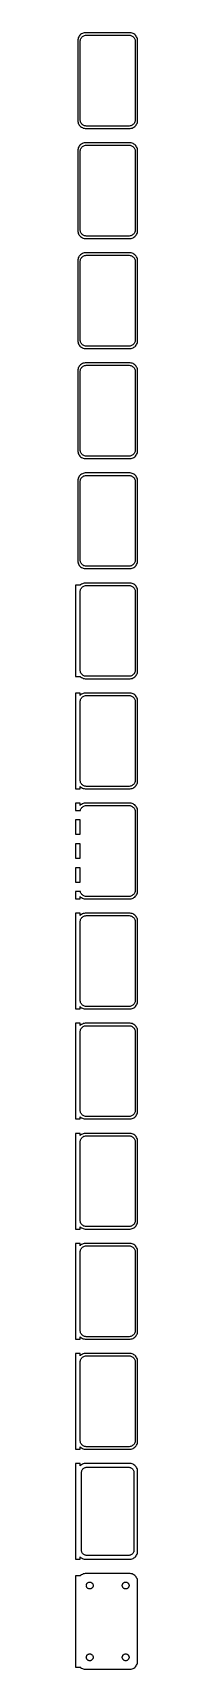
# Model space of a CAD drawing. Header units: metres. Extents: x -20 to 19, y 1005 to 2031.
import ezdxf

# ---------------------------------------------------------------- set-up
doc = ezdxf.new("R2010")
doc.units = ezdxf.units.M

msp = doc.modelspace()

# ---------------------------------------------------------------- linework, layer by layer
for p, q in [((-18.7106, 2026.63), (-18.75, 2026)), ((-18.75, 2026), (-18.75, 1976)), ((-18.5929, 2027.24), (-18.7106, 2026.63)), ((-18.3989, 2027.84), (-18.5929, 2027.24)), ((-18.1315, 2028.41), (-18.3989, 2027.84)), ((-17.7951, 2028.94), (-18.1315, 2028.41)), ((-17.3948, 2029.42), (-17.7951, 2028.94)), ((-16.9371, 2029.85), (-17.3948, 2029.42)), ((-17.25, 2025.5), (-17.2184, 2026)), ((-17.25, 1976.5), (-17.25, 2025.5)), ((-17.2184, 2026), (-17.1243, 2026.49)), ((-17.1243, 2026.49), (-16.9691, 2026.97)), ((-16.9691, 2026.97), (-16.7552, 2027.43)), ((-16.4291, 2030.22), (-16.9371, 2029.85)), ((-16.7552, 2027.43), (-16.4861, 2027.85)), ((-16.4861, 2027.85), (-16.1659, 2028.24)), ((-15.8789, 2030.52), (-16.4291, 2030.22)), ((-16.1659, 2028.24), (-15.7997, 2028.58)), ((-15.2951, 2030.76), (-15.8789, 2030.52)), ((-15.7997, 2028.58), (-15.3933, 2028.88)), ((-15.3933, 2028.88), (-14.9531, 2029.12)), ((-14.6869, 2030.91), (-15.2951, 2030.76)), ((-14.9531, 2029.12), (-14.4861, 2029.3)), ((-14.0639, 2030.99), (-14.6869, 2030.91)), ((-14.4861, 2029.3), (-13.9995, 2029.43)), ((14.0639, 2030.99), (-14.0639, 2030.99)), ((-13.9995, 2029.43), (-13.5012, 2029.49)), ((-13.5012, 2029.49), (13.5012, 2029.49)), ((13.5012, 2029.49), (13.9995, 2029.43)), ((13.9995, 2029.43), (14.4861, 2029.3)), ((14.6869, 2030.91), (14.0639, 2030.99)), ((14.4861, 2029.3), (14.9531, 2029.12)), ((15.2951, 2030.76), (14.6869, 2030.91)), ((14.9531, 2029.12), (15.3933, 2028.88)), ((15.8789, 2030.52), (15.2951, 2030.76)), ((15.3933, 2028.88), (15.7997, 2028.58)), ((15.7997, 2028.58), (16.1659, 2028.24)), ((16.4291, 2030.22), (15.8789, 2030.52)), ((16.1659, 2028.24), (16.4861, 2027.85)), ((16.9371, 2029.85), (16.4291, 2030.22)), ((16.4861, 2027.85), (16.7552, 2027.43)), ((16.7552, 2027.43), (16.9691, 2026.97)), ((17.3948, 2029.42), (16.9371, 2029.85)), ((16.9691, 2026.97), (17.1243, 2026.49)), ((17.1243, 2026.49), (17.2184, 2026)), ((17.2184, 2026), (17.25, 2025.5)), ((17.25, 2025.5), (17.25, 1976.5)), ((17.7951, 2028.94), (17.3948, 2029.42)), ((18.1315, 2028.41), (17.7951, 2028.94)), ((18.3989, 2027.84), (18.1315, 2028.41)), ((18.5929, 2027.24), (18.3989, 2027.84)), ((18.7106, 2026.63), (18.5929, 2027.24)), ((18.75, 2026), (18.7106, 2026.63)), ((18.75, 1976), (18.75, 2026)), ((-18.75, 1976), (-18.7106, 1975.37)), ((-18.7106, 1975.37), (-18.5929, 1974.76)), ((-18.5929, 1974.76), (-18.3989, 1974.16)), ((-18.3989, 1974.16), (-18.1315, 1973.59)), ((-18.1315, 1973.59), (-17.7951, 1973.06)), ((-17.7951, 1973.06), (-17.3948, 1972.58)), ((-17.3948, 1972.58), (-16.9371, 1972.15)), ((-17.2184, 1976), (-17.25, 1976.5)), ((-17.1243, 1975.51), (-17.2184, 1976)), ((-16.9691, 1975.03), (-17.1243, 1975.51)), ((-16.7552, 1974.57), (-16.9691, 1975.03)), ((-16.9371, 1972.15), (-16.4291, 1971.78)), ((-16.4861, 1974.15), (-16.7552, 1974.57)), ((-16.1659, 1973.76), (-16.4861, 1974.15)), ((-16.4291, 1971.78), (-15.8789, 1971.48)), ((-15.7997, 1973.42), (-16.1659, 1973.76)), ((-15.8789, 1971.48), (-15.2951, 1971.24)), ((-15.3933, 1973.12), (-15.7997, 1973.42)), ((-14.9531, 1972.88), (-15.3933, 1973.12)), ((-15.2951, 1971.24), (-14.6869, 1971.09)), ((-14.4861, 1972.7), (-14.9531, 1972.88)), ((-14.6869, 1971.09), (-14.0639, 1971.01)), ((-13.9995, 1972.57), (-14.4861, 1972.7)), ((-14.0639, 1971.01), (14.0639, 1971.01)), ((-13.5012, 1972.51), (-13.9995, 1972.57)), ((13.5012, 1972.51), (-13.5012, 1972.51)), ((13.9995, 1972.57), (13.5012, 1972.51)), ((14.4861, 1972.7), (13.9995, 1972.57)), ((14.0639, 1971.01), (14.6869, 1971.09)), ((14.9531, 1972.88), (14.4861, 1972.7)), ((14.6869, 1971.09), (15.2951, 1971.24)), ((15.3933, 1973.12), (14.9531, 1972.88)), ((15.2951, 1971.24), (15.8789, 1971.48)), ((15.7997, 1973.42), (15.3933, 1973.12)), ((16.1659, 1973.76), (15.7997, 1973.42)), ((15.8789, 1971.48), (16.4291, 1971.78)), ((16.4861, 1974.15), (16.1659, 1973.76)), ((16.4291, 1971.78), (16.9371, 1972.15)), ((16.7552, 1974.57), (16.4861, 1974.15)), ((16.9691, 1975.03), (16.7552, 1974.57)), ((16.9371, 1972.15), (17.3948, 1972.58)), ((17.1243, 1975.51), (16.9691, 1975.03)), ((17.2184, 1976), (17.1243, 1975.51)), ((17.25, 1976.5), (17.2184, 1976)), ((17.3948, 1972.58), (17.7951, 1973.06)), ((17.7951, 1973.06), (18.1315, 1973.59)), ((18.1315, 1973.59), (18.3989, 1974.16)), ((18.3989, 1974.16), (18.5929, 1974.76)), ((18.5929, 1974.76), (18.7106, 1975.37)), ((18.7106, 1975.37), (18.75, 1976)), ((-17.7951, 1959.94), (-18.1315, 1959.41)), ((-17.3948, 1960.42), (-17.7951, 1959.94)), ((-16.9371, 1960.85), (-17.3948, 1960.42)), ((-16.4291, 1961.22), (-16.9371, 1960.85)), ((-15.8789, 1961.52), (-16.4291, 1961.22)), ((-15.2951, 1961.76), (-15.8789, 1961.52)), ((-15.7997, 1959.58), (-15.3933, 1959.88)), ((-15.3933, 1959.88), (-14.9531, 1960.12)), ((-14.6869, 1961.91), (-15.2951, 1961.76)), ((-14.9531, 1960.12), (-14.4861, 1960.3)), ((-14.0639, 1961.99), (-14.6869, 1961.91)), ((-14.4861, 1960.3), (-13.9995, 1960.43)), ((14.0639, 1961.99), (-14.0639, 1961.99)), ((-13.9995, 1960.43), (-13.5012, 1960.49)), ((-13.5012, 1960.49), (13.5012, 1960.49)), ((13.5012, 1960.49), (13.9995, 1960.43)), ((13.9995, 1960.43), (14.4861, 1960.3)), ((14.6869, 1961.91), (14.0639, 1961.99)), ((14.4861, 1960.3), (14.9531, 1960.12)), ((15.2951, 1961.76), (14.6869, 1961.91)), ((14.9531, 1960.12), (15.3933, 1959.88)), ((15.8789, 1961.52), (15.2951, 1961.76)), ((15.3933, 1959.88), (15.7997, 1959.58)), ((16.4291, 1961.22), (15.8789, 1961.52)), ((16.9371, 1960.85), (16.4291, 1961.22)), ((17.3948, 1960.42), (16.9371, 1960.85)), ((17.7951, 1959.94), (17.3948, 1960.42)), ((18.1315, 1959.41), (17.7951, 1959.94)), ((-18.7106, 1957.63), (-18.75, 1957)), ((-18.75, 1957), (-18.75, 1907)), ((-18.5929, 1958.24), (-18.7106, 1957.63)), ((-18.3989, 1958.84), (-18.5929, 1958.24)), ((-18.1315, 1959.41), (-18.3989, 1958.84)), ((-17.25, 1956.5), (-17.2184, 1957)), ((-17.25, 1907.5), (-17.25, 1956.5)), ((-17.2184, 1957), (-17.1243, 1957.49)), ((-17.1243, 1957.49), (-16.9691, 1957.97)), ((-16.9691, 1957.97), (-16.7552, 1958.43)), ((-16.7552, 1958.43), (-16.4861, 1958.85)), ((-16.4861, 1958.85), (-16.1659, 1959.24)), ((-16.1659, 1959.24), (-15.7997, 1959.58)), ((15.7997, 1959.58), (16.1659, 1959.24)), ((16.1659, 1959.24), (16.4861, 1958.85)), ((16.4861, 1958.85), (16.7552, 1958.43)), ((16.7552, 1958.43), (16.9691, 1957.97)), ((16.9691, 1957.97), (17.1243, 1957.49)), ((17.1243, 1957.49), (17.2184, 1957)), ((17.2184, 1957), (17.25, 1956.5)), ((17.25, 1956.5), (17.25, 1907.5)), ((18.3989, 1958.84), (18.1315, 1959.41)), ((18.5929, 1958.24), (18.3989, 1958.84)), ((18.7106, 1957.63), (18.5929, 1958.24)), ((18.75, 1957), (18.7106, 1957.63)), ((18.75, 1907), (18.75, 1957)), ((-18.75, 1907), (-18.7106, 1906.37)), ((-18.7106, 1906.37), (-18.5929, 1905.76)), ((-18.5929, 1905.76), (-18.3989, 1905.16)), ((-18.3989, 1905.16), (-18.1315, 1904.59)), ((-18.1315, 1904.59), (-17.7951, 1904.06)), ((-17.7951, 1904.06), (-17.3948, 1903.58)), ((-17.3948, 1903.58), (-16.9371, 1903.15)), ((-17.2184, 1907), (-17.25, 1907.5)), ((-17.1243, 1906.51), (-17.2184, 1907)), ((-16.9691, 1906.03), (-17.1243, 1906.51)), ((-16.7552, 1905.57), (-16.9691, 1906.03)), ((-16.9371, 1903.15), (-16.4291, 1902.78)), ((-16.4861, 1905.15), (-16.7552, 1905.57)), ((-16.1659, 1904.76), (-16.4861, 1905.15)), ((-16.4291, 1902.78), (-15.8789, 1902.48)), ((-15.7997, 1904.42), (-16.1659, 1904.76)), ((-15.8789, 1902.48), (-15.2951, 1902.24)), ((-15.3933, 1904.12), (-15.7997, 1904.42)), ((-14.9531, 1903.88), (-15.3933, 1904.12)), ((-15.2951, 1902.24), (-14.6869, 1902.09)), ((-14.4861, 1903.7), (-14.9531, 1903.88)), ((-14.6869, 1902.09), (-14.0639, 1902.01)), ((-13.9995, 1903.57), (-14.4861, 1903.7)), ((-14.0639, 1902.01), (14.0639, 1902.01)), ((-13.5012, 1903.51), (-13.9995, 1903.57)), ((13.5012, 1903.51), (-13.5012, 1903.51)), ((13.9995, 1903.57), (13.5012, 1903.51)), ((14.4861, 1903.7), (13.9995, 1903.57)), ((14.0639, 1902.01), (14.6869, 1902.09)), ((14.9531, 1903.88), (14.4861, 1903.7)), ((14.6869, 1902.09), (15.2951, 1902.24)), ((15.3933, 1904.12), (14.9531, 1903.88)), ((15.2951, 1902.24), (15.8789, 1902.48)), ((15.7997, 1904.42), (15.3933, 1904.12)), ((16.1659, 1904.76), (15.7997, 1904.42)), ((15.8789, 1902.48), (16.4291, 1902.78)), ((16.4861, 1905.15), (16.1659, 1904.76)), ((16.4291, 1902.78), (16.9371, 1903.15)), ((16.7552, 1905.57), (16.4861, 1905.15)), ((16.9691, 1906.03), (16.7552, 1905.57)), ((16.9371, 1903.15), (17.3948, 1903.58)), ((17.1243, 1906.51), (16.9691, 1906.03)), ((17.2184, 1907), (17.1243, 1906.51)), ((17.25, 1907.5), (17.2184, 1907)), ((17.3948, 1903.58), (17.7951, 1904.06)), ((17.7951, 1904.06), (18.1315, 1904.59)), ((18.1315, 1904.59), (18.3989, 1905.16)), ((18.3989, 1905.16), (18.5929, 1905.76)), ((18.5929, 1905.76), (18.7106, 1906.37)), ((18.7106, 1906.37), (18.75, 1907)), ((-18.7106, 1888.63), (-18.75, 1888)), ((-18.75, 1888), (-18.75, 1838)), ((-18.5929, 1889.24), (-18.7106, 1888.63)), ((-18.3989, 1889.84), (-18.5929, 1889.24)), ((-18.1315, 1890.41), (-18.3989, 1889.84)), ((-17.7951, 1890.94), (-18.1315, 1890.41)), ((-17.3948, 1891.42), (-17.7951, 1890.94)), ((-16.9371, 1891.85), (-17.3948, 1891.42)), ((-17.25, 1887.5), (-17.2184, 1888)), ((-17.2184, 1888), (-17.1243, 1888.49)), ((-17.1243, 1888.49), (-16.9691, 1888.97)), ((-16.9691, 1888.97), (-16.7552, 1889.43)), ((-16.4291, 1892.22), (-16.9371, 1891.85)), ((-16.7552, 1889.43), (-16.4861, 1889.85)), ((-16.4861, 1889.85), (-16.1659, 1890.24)), ((-15.8789, 1892.52), (-16.4291, 1892.22)), ((-16.1659, 1890.24), (-15.7997, 1890.58)), ((-15.2951, 1892.76), (-15.8789, 1892.52)), ((-15.7997, 1890.58), (-15.3933, 1890.88)), ((-15.3933, 1890.88), (-14.9531, 1891.12)), ((-14.6869, 1892.91), (-15.2951, 1892.76)), ((-14.9531, 1891.12), (-14.4861, 1891.3)), ((-14.0639, 1892.99), (-14.6869, 1892.91)), ((-14.4861, 1891.3), (-13.9995, 1891.43)), ((14.0639, 1892.99), (-14.0639, 1892.99)), ((-13.9995, 1891.43), (-13.5012, 1891.49)), ((-13.5012, 1891.49), (13.5012, 1891.49)), ((13.5012, 1891.49), (13.9995, 1891.43)), ((13.9995, 1891.43), (14.4861, 1891.3)), ((14.6869, 1892.91), (14.0639, 1892.99)), ((14.4861, 1891.3), (14.9531, 1891.12)), ((15.2951, 1892.76), (14.6869, 1892.91)), ((14.9531, 1891.12), (15.3933, 1890.88)), ((15.8789, 1892.52), (15.2951, 1892.76)), ((15.3933, 1890.88), (15.7997, 1890.58)), ((15.7997, 1890.58), (16.1659, 1890.24)), ((16.4291, 1892.22), (15.8789, 1892.52)), ((16.1659, 1890.24), (16.4861, 1889.85)), ((16.9371, 1891.85), (16.4291, 1892.22)), ((16.4861, 1889.85), (16.7552, 1889.43)), ((16.7552, 1889.43), (16.9691, 1888.97)), ((17.3948, 1891.42), (16.9371, 1891.85)), ((16.9691, 1888.97), (17.1243, 1888.49)), ((17.1243, 1888.49), (17.2184, 1888)), ((17.2184, 1888), (17.25, 1887.5)), ((17.7951, 1890.94), (17.3948, 1891.42)), ((18.1315, 1890.41), (17.7951, 1890.94)), ((18.3989, 1889.84), (18.1315, 1890.41)), ((18.5929, 1889.24), (18.3989, 1889.84)), ((18.7106, 1888.63), (18.5929, 1889.24)), ((18.75, 1888), (18.7106, 1888.63)), ((18.75, 1838), (18.75, 1888)), ((-17.25, 1838.5), (-17.25, 1887.5)), ((17.25, 1887.5), (17.25, 1838.5)), ((-18.75, 1838), (-18.7106, 1837.37)), ((-18.7106, 1837.37), (-18.5929, 1836.76)), ((-18.5929, 1836.76), (-18.3989, 1836.16)), ((-17.2184, 1838), (-17.25, 1838.5)), ((-17.1243, 1837.51), (-17.2184, 1838)), ((-16.9691, 1837.03), (-17.1243, 1837.51)), ((-16.7552, 1836.57), (-16.9691, 1837.03)), ((-16.4861, 1836.15), (-16.7552, 1836.57)), ((16.7552, 1836.57), (16.4861, 1836.15)), ((16.9691, 1837.03), (16.7552, 1836.57)), ((17.1243, 1837.51), (16.9691, 1837.03)), ((17.2184, 1838), (17.1243, 1837.51)), ((17.25, 1838.5), (17.2184, 1838)), ((18.3989, 1836.16), (18.5929, 1836.76)), ((18.5929, 1836.76), (18.7106, 1837.37)), ((18.7106, 1837.37), (18.75, 1838)), ((-18.3989, 1836.16), (-18.1315, 1835.59)), ((-18.1315, 1835.59), (-17.7951, 1835.06)), ((-17.7951, 1835.06), (-17.3948, 1834.58)), ((-17.3948, 1834.58), (-16.9371, 1834.15)), ((-16.9371, 1834.15), (-16.4291, 1833.78)), ((-16.1659, 1835.76), (-16.4861, 1836.15)), ((-16.4291, 1833.78), (-15.8789, 1833.48)), ((-15.7997, 1835.42), (-16.1659, 1835.76)), ((-15.8789, 1833.48), (-15.2951, 1833.24)), ((-15.3933, 1835.12), (-15.7997, 1835.42)), ((-14.9531, 1834.88), (-15.3933, 1835.12)), ((-15.2951, 1833.24), (-14.6869, 1833.09)), ((-14.4861, 1834.7), (-14.9531, 1834.88)), ((-14.6869, 1833.09), (-14.0639, 1833.01)), ((-13.9995, 1834.57), (-14.4861, 1834.7)), ((-14.0639, 1833.01), (14.0639, 1833.01)), ((-13.5012, 1834.51), (-13.9995, 1834.57)), ((13.5012, 1834.51), (-13.5012, 1834.51)), ((13.9995, 1834.57), (13.5012, 1834.51)), ((14.4861, 1834.7), (13.9995, 1834.57)), ((14.0639, 1833.01), (14.6869, 1833.09)), ((14.9531, 1834.88), (14.4861, 1834.7)), ((14.6869, 1833.09), (15.2951, 1833.24)), ((15.3933, 1835.12), (14.9531, 1834.88)), ((15.2951, 1833.24), (15.8789, 1833.48)), ((15.7997, 1835.42), (15.3933, 1835.12)), ((16.1659, 1835.76), (15.7997, 1835.42)), ((15.8789, 1833.48), (16.4291, 1833.78)), ((16.4861, 1836.15), (16.1659, 1835.76)), ((16.4291, 1833.78), (16.9371, 1834.15)), ((16.9371, 1834.15), (17.3948, 1834.58)), ((17.3948, 1834.58), (17.7951, 1835.06)), ((17.7951, 1835.06), (18.1315, 1835.59)), ((18.1315, 1835.59), (18.3989, 1836.16)), ((-18.7106, 1819.63), (-18.75, 1819)), ((-18.75, 1819), (-18.75, 1769)), ((-18.5929, 1820.24), (-18.7106, 1819.63)), ((-18.3989, 1820.84), (-18.5929, 1820.24)), ((-18.1315, 1821.41), (-18.3989, 1820.84)), ((-17.7951, 1821.94), (-18.1315, 1821.41)), ((-17.3948, 1822.42), (-17.7951, 1821.94)), ((-16.9371, 1822.85), (-17.3948, 1822.42)), ((-17.25, 1818.5), (-17.2184, 1819)), ((-17.25, 1769.5), (-17.25, 1818.5)), ((-17.2184, 1819), (-17.1243, 1819.49)), ((-17.1243, 1819.49), (-16.9691, 1819.97)), ((-16.9691, 1819.97), (-16.7552, 1820.43)), ((-16.4291, 1823.22), (-16.9371, 1822.85)), ((-16.7552, 1820.43), (-16.4861, 1820.85)), ((-16.4861, 1820.85), (-16.1659, 1821.24)), ((-15.8789, 1823.52), (-16.4291, 1823.22)), ((-16.1659, 1821.24), (-15.7997, 1821.58)), ((-15.2951, 1823.76), (-15.8789, 1823.52)), ((-15.7997, 1821.58), (-15.3933, 1821.88)), ((-15.3933, 1821.88), (-14.9531, 1822.12)), ((-14.6869, 1823.91), (-15.2951, 1823.76)), ((-14.9531, 1822.12), (-14.4861, 1822.3)), ((-14.0639, 1823.99), (-14.6869, 1823.91)), ((-14.4861, 1822.3), (-13.9995, 1822.43)), ((14.0639, 1823.99), (-14.0639, 1823.99)), ((-13.9995, 1822.43), (-13.5012, 1822.49)), ((-13.5012, 1822.49), (13.5012, 1822.49)), ((13.5012, 1822.49), (13.9995, 1822.43)), ((13.9995, 1822.43), (14.4861, 1822.3)), ((14.6869, 1823.91), (14.0639, 1823.99)), ((14.4861, 1822.3), (14.9531, 1822.12)), ((15.2951, 1823.76), (14.6869, 1823.91)), ((14.9531, 1822.12), (15.3933, 1821.88)), ((15.8789, 1823.52), (15.2951, 1823.76)), ((15.3933, 1821.88), (15.7997, 1821.58)), ((15.7997, 1821.58), (16.1659, 1821.24)), ((16.4291, 1823.22), (15.8789, 1823.52)), ((16.1659, 1821.24), (16.4861, 1820.85)), ((16.9371, 1822.85), (16.4291, 1823.22)), ((16.4861, 1820.85), (16.7552, 1820.43)), ((16.7552, 1820.43), (16.9691, 1819.97)), ((17.3948, 1822.42), (16.9371, 1822.85)), ((16.9691, 1819.97), (17.1243, 1819.49)), ((17.1243, 1819.49), (17.2184, 1819)), ((17.2184, 1819), (17.25, 1818.5)), ((17.25, 1818.5), (17.25, 1769.5)), ((17.7951, 1821.94), (17.3948, 1822.42)), ((18.1315, 1821.41), (17.7951, 1821.94)), ((18.3989, 1820.84), (18.1315, 1821.41)), ((18.5929, 1820.24), (18.3989, 1820.84)), ((18.7106, 1819.63), (18.5929, 1820.24)), ((18.75, 1819), (18.7106, 1819.63)), ((18.75, 1769), (18.75, 1819)), ((-18.75, 1769), (-18.7106, 1768.37)), ((-18.7106, 1768.37), (-18.5929, 1767.76)), ((-18.5929, 1767.76), (-18.3989, 1767.16)), ((-18.3989, 1767.16), (-18.1315, 1766.59)), ((-18.1315, 1766.59), (-17.7951, 1766.06)), ((-17.7951, 1766.06), (-17.3948, 1765.58)), ((-17.3948, 1765.58), (-16.9371, 1765.15)), ((-17.2184, 1769), (-17.25, 1769.5)), ((-17.1243, 1768.51), (-17.2184, 1769)), ((-16.9691, 1768.03), (-17.1243, 1768.51)), ((-16.7552, 1767.57), (-16.9691, 1768.03)), ((-16.9371, 1765.15), (-16.4291, 1764.78)), ((-16.4861, 1767.15), (-16.7552, 1767.57)), ((-16.1659, 1766.76), (-16.4861, 1767.15)), ((-16.4291, 1764.78), (-15.8789, 1764.48)), ((-15.7997, 1766.42), (-16.1659, 1766.76)), ((-15.3933, 1766.12), (-15.7997, 1766.42)), ((-14.9531, 1765.88), (-15.3933, 1766.12)), ((-14.4861, 1765.7), (-14.9531, 1765.88)), ((-13.9995, 1765.57), (-14.4861, 1765.7)), ((-13.5012, 1765.51), (-13.9995, 1765.57)), ((13.5012, 1765.51), (-13.5012, 1765.51)), ((13.9995, 1765.57), (13.5012, 1765.51)), ((14.4861, 1765.7), (13.9995, 1765.57)), ((14.9531, 1765.88), (14.4861, 1765.7)), ((15.3933, 1766.12), (14.9531, 1765.88)), ((15.7997, 1766.42), (15.3933, 1766.12)), ((16.1659, 1766.76), (15.7997, 1766.42)), ((15.8789, 1764.48), (16.4291, 1764.78)), ((16.4861, 1767.15), (16.1659, 1766.76)), ((16.4291, 1764.78), (16.9371, 1765.15)), ((16.7552, 1767.57), (16.4861, 1767.15)), ((16.9691, 1768.03), (16.7552, 1767.57)), ((16.9371, 1765.15), (17.3948, 1765.58)), ((17.1243, 1768.51), (16.9691, 1768.03)), ((17.2184, 1769), (17.1243, 1768.51)), ((17.25, 1769.5), (17.2184, 1769)), ((17.3948, 1765.58), (17.7951, 1766.06)), ((17.7951, 1766.06), (18.1315, 1766.59)), ((18.1315, 1766.59), (18.3989, 1767.16)), ((18.3989, 1767.16), (18.5929, 1767.76)), ((18.5929, 1767.76), (18.7106, 1768.37)), ((18.7106, 1768.37), (18.75, 1769)), ((-15.8789, 1754.52), (-16.4291, 1754.22)), ((-15.8789, 1764.48), (-15.2951, 1764.24)), ((-15.2951, 1754.76), (-15.8789, 1754.52)), ((-15.2951, 1764.24), (-14.6869, 1764.09)), ((-14.6869, 1754.91), (-15.2951, 1754.76)), ((-14.6869, 1764.09), (-14.0639, 1764.01)), ((-14.0639, 1754.99), (-14.6869, 1754.91)), ((-14.0639, 1764.01), (14.0639, 1764.01)), ((14.0639, 1754.99), (-14.0639, 1754.99)), ((14.0639, 1764.01), (14.6869, 1764.09)), ((14.6869, 1754.91), (14.0639, 1754.99)), ((14.6869, 1764.09), (15.2951, 1764.24)), ((15.2951, 1754.76), (14.6869, 1754.91)), ((15.2951, 1764.24), (15.8789, 1764.48)), ((15.8789, 1754.52), (15.2951, 1754.76)), ((16.4291, 1754.22), (15.8789, 1754.52)), ((-18.7106, 1750.63), (-18.75, 1750)), ((-18.75, 1750), (-18.75, 1700)), ((-18.5929, 1751.24), (-18.7106, 1750.63)), ((-18.3989, 1751.84), (-18.5929, 1751.24)), ((-18.1315, 1752.41), (-18.3989, 1751.84)), ((-17.7951, 1752.94), (-18.1315, 1752.41)), ((-17.3948, 1753.42), (-17.7951, 1752.94)), ((-16.9371, 1753.85), (-17.3948, 1753.42)), ((-17.25, 1749.5), (-17.2184, 1750)), ((-17.25, 1700.5), (-17.25, 1749.5)), ((-17.2184, 1750), (-17.1243, 1750.49)), ((-17.1243, 1750.49), (-16.9691, 1750.97)), ((-16.9691, 1750.97), (-16.7552, 1751.43)), ((-16.4291, 1754.22), (-16.9371, 1753.85)), ((-16.7552, 1751.43), (-16.4861, 1751.85)), ((-16.4861, 1751.85), (-16.1659, 1752.24)), ((-16.1659, 1752.24), (-15.7997, 1752.58)), ((-15.7997, 1752.58), (-15.3933, 1752.88)), ((-15.3933, 1752.88), (-14.9531, 1753.12)), ((-14.9531, 1753.12), (-14.4861, 1753.3)), ((-14.4861, 1753.3), (-13.9995, 1753.43)), ((-13.9995, 1753.43), (-13.5012, 1753.49)), ((-13.5012, 1753.49), (13.5012, 1753.49)), ((13.5012, 1753.49), (13.9995, 1753.43)), ((13.9995, 1753.43), (14.4861, 1753.3)), ((14.4861, 1753.3), (14.9531, 1753.12)), ((14.9531, 1753.12), (15.3933, 1752.88)), ((15.3933, 1752.88), (15.7997, 1752.58)), ((15.7997, 1752.58), (16.1659, 1752.24)), ((16.1659, 1752.24), (16.4861, 1751.85)), ((16.9371, 1753.85), (16.4291, 1754.22)), ((16.4861, 1751.85), (16.7552, 1751.43)), ((16.7552, 1751.43), (16.9691, 1750.97)), ((17.3948, 1753.42), (16.9371, 1753.85)), ((16.9691, 1750.97), (17.1243, 1750.49)), ((17.1243, 1750.49), (17.2184, 1750)), ((17.2184, 1750), (17.25, 1749.5)), ((17.25, 1749.5), (17.25, 1700.5)), ((17.7951, 1752.94), (17.3948, 1753.42)), ((18.1315, 1752.41), (17.7951, 1752.94)), ((18.3989, 1751.84), (18.1315, 1752.41)), ((18.5929, 1751.24), (18.3989, 1751.84)), ((18.7106, 1750.63), (18.5929, 1751.24)), ((18.75, 1750), (18.7106, 1750.63)), ((18.75, 1700), (18.75, 1750)), ((-18.75, 1700), (-18.7106, 1699.37)), ((-18.7106, 1699.37), (-18.5929, 1698.76)), ((-18.5929, 1698.76), (-18.3989, 1698.16)), ((-18.3989, 1698.16), (-18.1315, 1697.59)), ((-18.1315, 1697.59), (-17.7951, 1697.06)), ((-17.7951, 1697.06), (-17.3948, 1696.58)), ((-17.3948, 1696.58), (-16.9371, 1696.15)), ((-17.2184, 1700), (-17.25, 1700.5)), ((-17.1243, 1699.51), (-17.2184, 1700)), ((-16.9691, 1699.03), (-17.1243, 1699.51)), ((-16.7552, 1698.57), (-16.9691, 1699.03)), ((-16.9371, 1696.15), (-16.4291, 1695.78)), ((-16.4861, 1698.15), (-16.7552, 1698.57)), ((-16.1659, 1697.76), (-16.4861, 1698.15)), ((-16.4291, 1695.78), (-15.8789, 1695.48)), ((-15.7997, 1697.42), (-16.1659, 1697.76)), ((-15.8789, 1695.48), (-15.2951, 1695.24)), ((-15.3933, 1697.12), (-15.7997, 1697.42)), ((-14.9531, 1696.88), (-15.3933, 1697.12)), ((-15.2951, 1695.24), (-14.6869, 1695.09)), ((-14.4861, 1696.7), (-14.9531, 1696.88)), ((-14.6869, 1695.09), (-14.0639, 1695.01)), ((-13.9995, 1696.57), (-14.4861, 1696.7)), ((-14.0639, 1695.01), (14.0639, 1695.01)), ((-13.5012, 1696.51), (-13.9995, 1696.57)), ((13.5012, 1696.51), (-13.5012, 1696.51)), ((13.9995, 1696.57), (13.5012, 1696.51)), ((14.4861, 1696.7), (13.9995, 1696.57)), ((14.0639, 1695.01), (14.6869, 1695.09)), ((14.9531, 1696.88), (14.4861, 1696.7)), ((14.6869, 1695.09), (15.2951, 1695.24)), ((15.3933, 1697.12), (14.9531, 1696.88)), ((15.2951, 1695.24), (15.8789, 1695.48)), ((15.7997, 1697.42), (15.3933, 1697.12)), ((16.1659, 1697.76), (15.7997, 1697.42)), ((15.8789, 1695.48), (16.4291, 1695.78)), ((16.4861, 1698.15), (16.1659, 1697.76)), ((16.4291, 1695.78), (16.9371, 1696.15)), ((16.7552, 1698.57), (16.4861, 1698.15)), ((16.9691, 1699.03), (16.7552, 1698.57)), ((16.9371, 1696.15), (17.3948, 1696.58)), ((17.1243, 1699.51), (16.9691, 1699.03)), ((17.2184, 1700), (17.1243, 1699.51)), ((17.25, 1700.5), (17.2184, 1700)), ((17.3948, 1696.58), (17.7951, 1697.06)), ((17.7951, 1697.06), (18.1315, 1697.59)), ((18.1315, 1697.59), (18.3989, 1698.16)), ((18.3989, 1698.16), (18.5929, 1698.76)), ((18.5929, 1698.76), (18.7106, 1699.37)), ((18.7106, 1699.37), (18.75, 1700)), ((-17.25, 1684.56), (-20.25, 1684.56)), ((-20.25, 1684.56), (-20.25, 1627.44)), ((-16.9371, 1684.85), (-17.25, 1684.56)), ((-16.4291, 1685.22), (-16.9371, 1684.85)), ((-16.7552, 1682.43), (-16.4861, 1682.85)), ((-16.4861, 1682.85), (-16.1659, 1683.24)), ((-15.8789, 1685.52), (-16.4291, 1685.22)), ((-16.1659, 1683.24), (-15.7997, 1683.58)), ((-15.2951, 1685.76), (-15.8789, 1685.52)), ((-15.7997, 1683.58), (-15.3933, 1683.88)), ((-15.3933, 1683.88), (-14.9531, 1684.12)), ((-14.6869, 1685.91), (-15.2951, 1685.76)), ((-14.9531, 1684.12), (-14.4861, 1684.3)), ((-14.0639, 1685.99), (-14.6869, 1685.91)), ((-14.4861, 1684.3), (-13.9995, 1684.43)), ((14.0639, 1685.99), (-14.0639, 1685.99)), ((-13.9995, 1684.43), (-13.5012, 1684.49)), ((-13.5012, 1684.49), (13.5012, 1684.49)), ((13.5012, 1684.49), (13.9995, 1684.43)), ((13.9995, 1684.43), (14.4861, 1684.3)), ((14.6869, 1685.91), (14.0639, 1685.99)), ((14.4861, 1684.3), (14.9531, 1684.12)), ((15.2951, 1685.76), (14.6869, 1685.91)), ((14.9531, 1684.12), (15.3933, 1683.88)), ((15.8789, 1685.52), (15.2951, 1685.76)), ((15.3933, 1683.88), (15.7997, 1683.58)), ((15.7997, 1683.58), (16.1659, 1683.24)), ((16.4291, 1685.22), (15.8789, 1685.52)), ((16.1659, 1683.24), (16.4861, 1682.85)), ((16.9371, 1684.85), (16.4291, 1685.22)), ((16.4861, 1682.85), (16.7552, 1682.43)), ((17.3948, 1684.42), (16.9371, 1684.85)), ((17.7951, 1683.94), (17.3948, 1684.42)), ((18.1315, 1683.41), (17.7951, 1683.94)), ((18.3989, 1682.84), (18.1315, 1683.41)), ((18.5929, 1682.24), (18.3989, 1682.84)), ((-17.25, 1680.5), (-17.2184, 1681)), ((-17.25, 1631.5), (-17.25, 1680.5)), ((-17.2184, 1681), (-17.1243, 1681.49)), ((-17.1243, 1681.49), (-16.9691, 1681.97)), ((-16.9691, 1681.97), (-16.7552, 1682.43)), ((16.7552, 1682.43), (16.9691, 1681.97)), ((16.9691, 1681.97), (17.1243, 1681.49)), ((17.1243, 1681.49), (17.2184, 1681)), ((17.2184, 1681), (17.25, 1680.5)), ((17.25, 1680.5), (17.25, 1631.5)), ((18.7106, 1681.63), (18.5929, 1682.24)), ((18.75, 1681), (18.7106, 1681.63)), ((18.75, 1631), (18.75, 1681)), ((-17.2184, 1631), (-17.25, 1631.5)), ((17.25, 1631.5), (17.2184, 1631)), ((-20.25, 1627.44), (-17.25, 1627.44)), ((-17.25, 1627.44), (-16.9371, 1627.15)), ((-17.1243, 1630.51), (-17.2184, 1631)), ((-16.9691, 1630.03), (-17.1243, 1630.51)), ((-16.7552, 1629.57), (-16.9691, 1630.03)), ((-16.9371, 1627.15), (-16.4291, 1626.78)), ((-16.4861, 1629.15), (-16.7552, 1629.57)), ((-16.1659, 1628.76), (-16.4861, 1629.15)), ((-16.4291, 1626.78), (-15.8789, 1626.48)), ((-15.7997, 1628.42), (-16.1659, 1628.76)), ((-15.8789, 1626.48), (-15.2951, 1626.24)), ((-15.3933, 1628.12), (-15.7997, 1628.42)), ((-14.9531, 1627.88), (-15.3933, 1628.12)), ((-15.2951, 1626.24), (-14.6869, 1626.09)), ((-14.4861, 1627.7), (-14.9531, 1627.88)), ((-14.6869, 1626.09), (-14.0639, 1626.01)), ((-13.9995, 1627.57), (-14.4861, 1627.7)), ((-14.0639, 1626.01), (14.0639, 1626.01)), ((-13.5012, 1627.51), (-13.9995, 1627.57)), ((13.5012, 1627.51), (-13.5012, 1627.51)), ((13.9995, 1627.57), (13.5012, 1627.51)), ((14.4861, 1627.7), (13.9995, 1627.57)), ((14.0639, 1626.01), (14.6869, 1626.09)), ((14.9531, 1627.88), (14.4861, 1627.7)), ((14.6869, 1626.09), (15.2951, 1626.24)), ((15.3933, 1628.12), (14.9531, 1627.88)), ((15.2951, 1626.24), (15.8789, 1626.48)), ((15.7997, 1628.42), (15.3933, 1628.12)), ((16.1659, 1628.76), (15.7997, 1628.42)), ((15.8789, 1626.48), (16.4291, 1626.78)), ((16.4861, 1629.15), (16.1659, 1628.76)), ((16.4291, 1626.78), (16.9371, 1627.15)), ((16.7552, 1629.57), (16.4861, 1629.15)), ((16.9691, 1630.03), (16.7552, 1629.57)), ((16.9371, 1627.15), (17.3948, 1627.58)), ((17.1243, 1630.51), (16.9691, 1630.03)), ((17.2184, 1631), (17.1243, 1630.51)), ((17.3948, 1627.58), (17.7951, 1628.06)), ((17.7951, 1628.06), (18.1315, 1628.59)), ((18.1315, 1628.59), (18.3989, 1629.16)), ((18.3989, 1629.16), (18.5929, 1629.76)), ((18.5929, 1629.76), (18.7106, 1630.37)), ((18.7106, 1630.37), (18.75, 1631)), ((-17.25, 1616.97), (-20.25, 1616.97)), ((-20.25, 1616.97), (-20.25, 1557.03)), ((-17.25, 1615.56), (-17.25, 1616.97)), ((-16.9371, 1615.85), (-17.25, 1615.56)), ((-17.25, 1611.5), (-17.2184, 1612)), ((-17.25, 1562.5), (-17.25, 1611.5)), ((-17.2184, 1612), (-17.1243, 1612.49)), ((-17.1243, 1612.49), (-16.9691, 1612.97)), ((-16.9691, 1612.97), (-16.7552, 1613.43)), ((-16.4291, 1616.22), (-16.9371, 1615.85)), ((-16.7552, 1613.43), (-16.4861, 1613.85)), ((-16.4861, 1613.85), (-16.1659, 1614.24)), ((-15.8789, 1616.52), (-16.4291, 1616.22)), ((-16.1659, 1614.24), (-15.7997, 1614.58)), ((-15.2951, 1616.76), (-15.8789, 1616.52)), ((-15.7997, 1614.58), (-15.3933, 1614.88)), ((-15.3933, 1614.88), (-14.9531, 1615.12)), ((-14.6869, 1616.91), (-15.2951, 1616.76)), ((-14.9531, 1615.12), (-14.4861, 1615.3)), ((-14.0639, 1616.99), (-14.6869, 1616.91)), ((-14.4861, 1615.3), (-13.9995, 1615.43)), ((14.0639, 1616.99), (-14.0639, 1616.99)), ((-13.9995, 1615.43), (-13.5012, 1615.49)), ((-13.5012, 1615.49), (13.5012, 1615.49)), ((13.5012, 1615.49), (13.9995, 1615.43)), ((13.9995, 1615.43), (14.4861, 1615.3)), ((14.6869, 1616.91), (14.0639, 1616.99)), ((14.4861, 1615.3), (14.9531, 1615.12)), ((15.2951, 1616.76), (14.6869, 1616.91)), ((14.9531, 1615.12), (15.3933, 1614.88)), ((15.8789, 1616.52), (15.2951, 1616.76)), ((15.3933, 1614.88), (15.7997, 1614.58)), ((15.7997, 1614.58), (16.1659, 1614.24)), ((16.4291, 1616.22), (15.8789, 1616.52)), ((16.1659, 1614.24), (16.4861, 1613.85)), ((16.9371, 1615.85), (16.4291, 1616.22)), ((16.4861, 1613.85), (16.7552, 1613.43)), ((16.7552, 1613.43), (16.9691, 1612.97)), ((17.3948, 1615.42), (16.9371, 1615.85)), ((16.9691, 1612.97), (17.1243, 1612.49)), ((17.1243, 1612.49), (17.2184, 1612)), ((17.2184, 1612), (17.25, 1611.5)), ((17.25, 1611.5), (17.25, 1562.5)), ((17.7951, 1614.94), (17.3948, 1615.42)), ((18.1315, 1614.41), (17.7951, 1614.94)), ((18.3989, 1613.84), (18.1315, 1614.41)), ((18.5929, 1613.24), (18.3989, 1613.84)), ((18.7106, 1612.63), (18.5929, 1613.24)), ((18.75, 1612), (18.7106, 1612.63)), ((18.75, 1562), (18.75, 1612)), ((-17.2184, 1562), (-17.25, 1562.5)), ((-17.1243, 1561.51), (-17.2184, 1562)), ((-16.9691, 1561.03), (-17.1243, 1561.51)), ((-16.7552, 1560.57), (-16.9691, 1561.03)), ((-16.4861, 1560.15), (-16.7552, 1560.57)), ((-16.1659, 1559.76), (-16.4861, 1560.15)), ((-15.7997, 1559.42), (-16.1659, 1559.76)), ((16.1659, 1559.76), (15.7997, 1559.42)), ((16.4861, 1560.15), (16.1659, 1559.76)), ((16.7552, 1560.57), (16.4861, 1560.15)), ((16.9691, 1561.03), (16.7552, 1560.57)), ((17.1243, 1561.51), (16.9691, 1561.03)), ((17.2184, 1562), (17.1243, 1561.51)), ((17.25, 1562.5), (17.2184, 1562)), ((17.7951, 1559.06), (18.1315, 1559.59)), ((18.1315, 1559.59), (18.3989, 1560.16)), ((18.3989, 1560.16), (18.5929, 1560.76)), ((18.5929, 1560.76), (18.7106, 1561.37)), ((18.7106, 1561.37), (18.75, 1562)), ((-20.25, 1557.03), (-17.25, 1557.03)), ((-17.25, 1557.03), (-17.25, 1558.44)), ((-17.25, 1558.44), (-16.9371, 1558.15)), ((-16.9371, 1558.15), (-16.4291, 1557.78)), ((-16.4291, 1557.78), (-15.8789, 1557.48)), ((-15.8789, 1557.48), (-15.2951, 1557.24)), ((-15.3933, 1559.12), (-15.7997, 1559.42)), ((-14.9531, 1558.88), (-15.3933, 1559.12)), ((-15.2951, 1557.24), (-14.6869, 1557.09)), ((-14.4861, 1558.7), (-14.9531, 1558.88)), ((-14.6869, 1557.09), (-14.0639, 1557.01)), ((-13.9995, 1558.57), (-14.4861, 1558.7)), ((-14.0639, 1557.01), (14.0639, 1557.01)), ((-13.5012, 1558.51), (-13.9995, 1558.57)), ((13.5012, 1558.51), (-13.5012, 1558.51)), ((13.9995, 1558.57), (13.5012, 1558.51)), ((14.4861, 1558.7), (13.9995, 1558.57)), ((14.0639, 1557.01), (14.6869, 1557.09)), ((14.9531, 1558.88), (14.4861, 1558.7)), ((14.6869, 1557.09), (15.2951, 1557.24)), ((15.3933, 1559.12), (14.9531, 1558.88)), ((15.2951, 1557.24), (15.8789, 1557.48)), ((15.7997, 1559.42), (15.3933, 1559.12)), ((15.8789, 1557.48), (16.4291, 1557.78)), ((16.4291, 1557.78), (16.9371, 1558.15)), ((16.9371, 1558.15), (17.3948, 1558.58)), ((17.3948, 1558.58), (17.7951, 1559.06)), ((-17.25, 1547.99), (-20.25, 1547.99)), ((-20.25, 1547.99), (-20.25, 1543.49)), ((-20.25, 1543.49), (-17.1245, 1543.49)), ((-17.25, 1546.56), (-17.25, 1547.99)), ((-16.9371, 1546.85), (-17.25, 1546.56)), ((-17.1245, 1543.49), (-17.1243, 1543.49)), ((-17.1243, 1543.49), (-16.9691, 1543.97)), ((-16.9691, 1543.97), (-16.7552, 1544.43)), ((-16.4291, 1547.22), (-16.9371, 1546.85)), ((-16.7552, 1544.43), (-16.4861, 1544.85)), ((-16.4861, 1544.85), (-16.1659, 1545.24)), ((-15.8789, 1547.52), (-16.4291, 1547.22)), ((-16.1659, 1545.24), (-15.7997, 1545.58)), ((-15.2951, 1547.76), (-15.8789, 1547.52)), ((-15.7997, 1545.58), (-15.3933, 1545.88)), ((-15.3933, 1545.88), (-14.9531, 1546.12)), ((-14.6869, 1547.91), (-15.2951, 1547.76)), ((-14.9531, 1546.12), (-14.4861, 1546.3)), ((-14.0639, 1547.99), (-14.6869, 1547.91)), ((-14.4861, 1546.3), (-13.9995, 1546.43)), ((14.0639, 1547.99), (-14.0639, 1547.99)), ((-13.9995, 1546.43), (-13.5012, 1546.49)), ((-13.5012, 1546.49), (13.5012, 1546.49)), ((13.5012, 1546.49), (13.9995, 1546.43)), ((13.9995, 1546.43), (14.4861, 1546.3)), ((14.6869, 1547.91), (14.0639, 1547.99)), ((14.4861, 1546.3), (14.9531, 1546.12)), ((15.2951, 1547.76), (14.6869, 1547.91)), ((14.9531, 1546.12), (15.3933, 1545.88)), ((15.8789, 1547.52), (15.2951, 1547.76)), ((15.3933, 1545.88), (15.7997, 1545.58)), ((15.7997, 1545.58), (16.1659, 1545.24)), ((16.4291, 1547.22), (15.8789, 1547.52)), ((16.1659, 1545.24), (16.4861, 1544.85)), ((16.9371, 1546.85), (16.4291, 1547.22)), ((16.4861, 1544.85), (16.7552, 1544.43)), ((16.7552, 1544.43), (16.9691, 1543.97)), ((17.3948, 1546.42), (16.9371, 1546.85)), ((16.9691, 1543.97), (17.1243, 1543.49)), ((17.1243, 1543.49), (17.2184, 1543)), ((17.2184, 1543), (17.25, 1542.5)), ((17.25, 1542.5), (17.25, 1493.5)), ((17.7951, 1545.94), (17.3948, 1546.42)), ((18.1315, 1545.41), (17.7951, 1545.94)), ((18.3989, 1544.84), (18.1315, 1545.41)), ((18.5929, 1544.24), (18.3989, 1544.84)), ((18.7106, 1543.63), (18.5929, 1544.24)), ((18.75, 1543), (18.7106, 1543.63)), ((18.75, 1493), (18.75, 1543)), ((-17.25, 1537.51), (-20.25, 1537.51)), ((-20.25, 1537.51), (-20.25, 1528.49)), ((-17.25, 1528.49), (-17.25, 1537.51)), ((-20.25, 1528.49), (-17.25, 1528.49)), ((-17.25, 1522.51), (-20.25, 1522.51)), ((-20.25, 1522.51), (-20.25, 1513.49)), ((-17.25, 1513.49), (-17.25, 1522.51)), ((-20.25, 1513.49), (-17.25, 1513.49)), ((-17.25, 1507.51), (-20.25, 1507.51)), ((-20.25, 1507.51), (-20.25, 1498.49)), ((-20.25, 1498.49), (-17.25, 1498.49)), ((-17.25, 1498.49), (-17.25, 1507.51)), ((-17.1245, 1492.51), (-20.25, 1492.51)), ((-20.25, 1492.51), (-20.25, 1488.01)), ((-20.25, 1488.01), (-17.25, 1488.01)), ((-17.25, 1489.44), (-16.9371, 1489.15)), ((-17.25, 1488.01), (-17.25, 1489.44)), ((-17.1243, 1492.51), (-17.1245, 1492.51)), ((-16.9691, 1492.03), (-17.1243, 1492.51)), ((-16.7552, 1491.57), (-16.9691, 1492.03)), ((-16.9371, 1489.15), (-16.4291, 1488.78)), ((-16.4861, 1491.15), (-16.7552, 1491.57)), ((-16.1659, 1490.76), (-16.4861, 1491.15)), ((-16.4291, 1488.78), (-15.8789, 1488.48)), ((-15.7997, 1490.42), (-16.1659, 1490.76)), ((-15.8789, 1488.48), (-15.2951, 1488.24)), ((-15.3933, 1490.12), (-15.7997, 1490.42)), ((-14.9531, 1489.88), (-15.3933, 1490.12)), ((-15.2951, 1488.24), (-14.6869, 1488.09)), ((-14.4861, 1489.7), (-14.9531, 1489.88)), ((-14.6869, 1488.09), (-14.0639, 1488.01)), ((-13.9995, 1489.57), (-14.4861, 1489.7)), ((-14.0639, 1488.01), (14.0639, 1488.01)), ((-13.5012, 1489.51), (-13.9995, 1489.57)), ((13.5012, 1489.51), (-13.5012, 1489.51)), ((13.9995, 1489.57), (13.5012, 1489.51)), ((14.4861, 1489.7), (13.9995, 1489.57)), ((14.0639, 1488.01), (14.6869, 1488.09)), ((14.9531, 1489.88), (14.4861, 1489.7)), ((14.6869, 1488.09), (15.2951, 1488.24)), ((15.3933, 1490.12), (14.9531, 1489.88)), ((15.2951, 1488.24), (15.8789, 1488.48)), ((15.7997, 1490.42), (15.3933, 1490.12)), ((16.1659, 1490.76), (15.7997, 1490.42)), ((15.8789, 1488.48), (16.4291, 1488.78)), ((16.4861, 1491.15), (16.1659, 1490.76)), ((16.4291, 1488.78), (16.9371, 1489.15)), ((16.7552, 1491.57), (16.4861, 1491.15)), ((16.9691, 1492.03), (16.7552, 1491.57)), ((16.9371, 1489.15), (17.3948, 1489.58)), ((17.1243, 1492.51), (16.9691, 1492.03)), ((17.2184, 1493), (17.1243, 1492.51)), ((17.25, 1493.5), (17.2184, 1493)), ((17.3948, 1489.58), (17.7951, 1490.06)), ((17.7951, 1490.06), (18.1315, 1490.59)), ((18.1315, 1490.59), (18.3989, 1491.16)), ((18.3989, 1491.16), (18.5929, 1491.76)), ((18.5929, 1491.76), (18.7106, 1492.37)), ((18.7106, 1492.37), (18.75, 1493)), ((-17.25, 1478.99), (-20.25, 1478.99)), ((-20.25, 1478.99), (-20.25, 1419.01)), ((-17.25, 1477.56), (-17.25, 1478.99)), ((-16.9371, 1477.85), (-17.25, 1477.56)), ((-16.4291, 1478.22), (-16.9371, 1477.85)), ((-15.8789, 1478.52), (-16.4291, 1478.22)), ((-15.2951, 1478.76), (-15.8789, 1478.52)), ((-14.6869, 1478.91), (-15.2951, 1478.76)), ((-14.0639, 1478.99), (-14.6869, 1478.91)), ((-14.4861, 1477.3), (-13.9995, 1477.43)), ((14.0639, 1478.99), (-14.0639, 1478.99)), ((-13.9995, 1477.43), (-13.5012, 1477.49)), ((-13.5012, 1477.49), (13.5012, 1477.49)), ((13.5012, 1477.49), (13.9995, 1477.43)), ((13.9995, 1477.43), (14.4861, 1477.3)), ((14.6869, 1478.91), (14.0639, 1478.99)), ((15.2951, 1478.76), (14.6869, 1478.91)), ((15.8789, 1478.52), (15.2951, 1478.76)), ((16.4291, 1478.22), (15.8789, 1478.52)), ((16.9371, 1477.85), (16.4291, 1478.22)), ((17.3948, 1477.42), (16.9371, 1477.85)), ((17.7951, 1476.94), (17.3948, 1477.42)), ((-17.25, 1473.5), (-17.2184, 1474)), ((-17.25, 1424.5), (-17.25, 1473.5)), ((-17.2184, 1474), (-17.1243, 1474.49)), ((-17.1243, 1474.49), (-16.9691, 1474.97)), ((-16.9691, 1474.97), (-16.7552, 1475.43)), ((-16.7552, 1475.43), (-16.4861, 1475.85)), ((-16.4861, 1475.85), (-16.1659, 1476.24)), ((-16.1659, 1476.24), (-15.7997, 1476.58)), ((-15.7997, 1476.58), (-15.3933, 1476.88)), ((-15.3933, 1476.88), (-14.9531, 1477.12)), ((-14.9531, 1477.12), (-14.4861, 1477.3)), ((14.4861, 1477.3), (14.9531, 1477.12)), ((14.9531, 1477.12), (15.3933, 1476.88)), ((15.3933, 1476.88), (15.7997, 1476.58)), ((15.7997, 1476.58), (16.1659, 1476.24)), ((16.1659, 1476.24), (16.4861, 1475.85)), ((16.4861, 1475.85), (16.7552, 1475.43)), ((16.7552, 1475.43), (16.9691, 1474.97)), ((16.9691, 1474.97), (17.1243, 1474.49)), ((17.1243, 1474.49), (17.2184, 1474)), ((17.2184, 1474), (17.25, 1473.5)), ((17.25, 1473.5), (17.25, 1424.5)), ((18.1315, 1476.41), (17.7951, 1476.94)), ((18.3989, 1475.84), (18.1315, 1476.41)), ((18.5929, 1475.24), (18.3989, 1475.84)), ((18.7106, 1474.63), (18.5929, 1475.24)), ((18.75, 1474), (18.7106, 1474.63)), ((18.75, 1424), (18.75, 1474)), ((-20.25, 1419.01), (-17.25, 1419.01)), ((-17.2184, 1424), (-17.25, 1424.5)), ((-17.25, 1420.44), (-16.9371, 1420.15)), ((-17.25, 1419.01), (-17.25, 1420.44)), ((-17.1243, 1423.51), (-17.2184, 1424)), ((-16.9691, 1423.03), (-17.1243, 1423.51)), ((-16.7552, 1422.57), (-16.9691, 1423.03)), ((-16.9371, 1420.15), (-16.4291, 1419.78)), ((-16.4861, 1422.15), (-16.7552, 1422.57)), ((-16.1659, 1421.76), (-16.4861, 1422.15)), ((-16.4291, 1419.78), (-15.8789, 1419.48)), ((-15.7997, 1421.42), (-16.1659, 1421.76)), ((-15.8789, 1419.48), (-15.2951, 1419.24)), ((-15.3933, 1421.12), (-15.7997, 1421.42)), ((-14.9531, 1420.88), (-15.3933, 1421.12)), ((-15.2951, 1419.24), (-14.6869, 1419.09)), ((-14.4861, 1420.7), (-14.9531, 1420.88)), ((-14.6869, 1419.09), (-14.0639, 1419.01)), ((-13.9995, 1420.57), (-14.4861, 1420.7)), ((-14.0639, 1419.01), (14.0639, 1419.01)), ((-13.5012, 1420.51), (-13.9995, 1420.57)), ((13.5012, 1420.51), (-13.5012, 1420.51)), ((13.9995, 1420.57), (13.5012, 1420.51)), ((14.4861, 1420.7), (13.9995, 1420.57)), ((14.0639, 1419.01), (14.6869, 1419.09)), ((14.9531, 1420.88), (14.4861, 1420.7)), ((14.6869, 1419.09), (15.2951, 1419.24)), ((15.3933, 1421.12), (14.9531, 1420.88)), ((15.2951, 1419.24), (15.8789, 1419.48)), ((15.7997, 1421.42), (15.3933, 1421.12)), ((16.1659, 1421.76), (15.7997, 1421.42)), ((15.8789, 1419.48), (16.4291, 1419.78)), ((16.4861, 1422.15), (16.1659, 1421.76)), ((16.4291, 1419.78), (16.9371, 1420.15)), ((16.7552, 1422.57), (16.4861, 1422.15)), ((16.9691, 1423.03), (16.7552, 1422.57)), ((16.9371, 1420.15), (17.3948, 1420.58)), ((17.1243, 1423.51), (16.9691, 1423.03)), ((17.2184, 1424), (17.1243, 1423.51)), ((17.25, 1424.5), (17.2184, 1424)), ((17.3948, 1420.58), (17.7951, 1421.06)), ((17.7951, 1421.06), (18.1315, 1421.59)), ((18.1315, 1421.59), (18.3989, 1422.16)), ((18.3989, 1422.16), (18.5929, 1422.76)), ((18.5929, 1422.76), (18.7106, 1423.37)), ((18.7106, 1423.37), (18.75, 1424)), ((-17.25, 1409.99), (-20.25, 1409.99)), ((-20.25, 1409.99), (-20.25, 1350.01)), ((-17.25, 1408.56), (-17.25, 1409.99)), ((-16.9371, 1408.85), (-17.25, 1408.56)), ((-17.1243, 1405.49), (-16.9691, 1405.97)), ((-16.9691, 1405.97), (-16.7552, 1406.43)), ((-16.4291, 1409.22), (-16.9371, 1408.85)), ((-16.7552, 1406.43), (-16.4861, 1406.85)), ((-16.4861, 1406.85), (-16.1659, 1407.24)), ((-15.8789, 1409.52), (-16.4291, 1409.22)), ((-16.1659, 1407.24), (-15.7997, 1407.58)), ((-15.2951, 1409.76), (-15.8789, 1409.52)), ((-15.7997, 1407.58), (-15.3933, 1407.88)), ((-15.3933, 1407.88), (-14.9531, 1408.12)), ((-14.6869, 1409.91), (-15.2951, 1409.76)), ((-14.9531, 1408.12), (-14.4861, 1408.3)), ((-14.0639, 1409.99), (-14.6869, 1409.91)), ((-14.4861, 1408.3), (-13.9995, 1408.43)), ((14.0639, 1409.99), (-14.0639, 1409.99)), ((-13.9995, 1408.43), (-13.5012, 1408.49)), ((-13.5012, 1408.49), (13.5012, 1408.49)), ((13.5012, 1408.49), (13.9995, 1408.43)), ((13.9995, 1408.43), (14.4861, 1408.3)), ((14.6869, 1409.91), (14.0639, 1409.99)), ((14.4861, 1408.3), (14.9531, 1408.12)), ((15.2951, 1409.76), (14.6869, 1409.91)), ((14.9531, 1408.12), (15.3933, 1407.88)), ((15.8789, 1409.52), (15.2951, 1409.76)), ((15.3933, 1407.88), (15.7997, 1407.58)), ((15.7997, 1407.58), (16.1659, 1407.24)), ((16.4291, 1409.22), (15.8789, 1409.52)), ((16.1659, 1407.24), (16.4861, 1406.85)), ((16.9371, 1408.85), (16.4291, 1409.22)), ((16.4861, 1406.85), (16.7552, 1406.43)), ((16.7552, 1406.43), (16.9691, 1405.97)), ((17.3948, 1408.42), (16.9371, 1408.85)), ((16.9691, 1405.97), (17.1243, 1405.49)), ((17.7951, 1407.94), (17.3948, 1408.42)), ((18.1315, 1407.41), (17.7951, 1407.94)), ((18.3989, 1406.84), (18.1315, 1407.41)), ((18.5929, 1406.24), (18.3989, 1406.84)), ((18.7106, 1405.63), (18.5929, 1406.24)), ((18.75, 1405), (18.7106, 1405.63)), ((-17.25, 1404.5), (-17.2184, 1405)), ((-17.25, 1355.5), (-17.25, 1404.5)), ((-17.2184, 1405), (-17.1243, 1405.49)), ((17.1243, 1405.49), (17.2184, 1405)), ((17.2184, 1405), (17.25, 1404.5)), ((17.25, 1404.5), (17.25, 1355.5)), ((18.75, 1355), (18.75, 1405)), ((-17.2184, 1355), (-17.25, 1355.5)), ((-17.1243, 1354.51), (-17.2184, 1355)), ((-16.9691, 1354.03), (-17.1243, 1354.51)), ((17.1243, 1354.51), (16.9691, 1354.03)), ((17.2184, 1355), (17.1243, 1354.51)), ((17.25, 1355.5), (17.2184, 1355)), ((18.5929, 1353.76), (18.7106, 1354.37)), ((18.7106, 1354.37), (18.75, 1355)), ((-20.25, 1350.01), (-17.25, 1350.01)), ((-17.25, 1351.44), (-16.9371, 1351.15)), ((-17.25, 1350.01), (-17.25, 1351.44)), ((-16.7552, 1353.57), (-16.9691, 1354.03)), ((-16.9371, 1351.15), (-16.4291, 1350.78)), ((-16.4861, 1353.15), (-16.7552, 1353.57)), ((-16.1659, 1352.76), (-16.4861, 1353.15)), ((-16.4291, 1350.78), (-15.8789, 1350.48)), ((-15.7997, 1352.42), (-16.1659, 1352.76)), ((-15.8789, 1350.48), (-15.2951, 1350.24)), ((-15.3933, 1352.12), (-15.7997, 1352.42)), ((-14.9531, 1351.88), (-15.3933, 1352.12)), ((-15.2951, 1350.24), (-14.6869, 1350.09)), ((-14.4861, 1351.7), (-14.9531, 1351.88)), ((-14.6869, 1350.09), (-14.0639, 1350.01)), ((-13.9995, 1351.57), (-14.4861, 1351.7)), ((-14.0639, 1350.01), (14.0639, 1350.01)), ((-13.5012, 1351.51), (-13.9995, 1351.57)), ((13.5012, 1351.51), (-13.5012, 1351.51)), ((13.9995, 1351.57), (13.5012, 1351.51)), ((14.4861, 1351.7), (13.9995, 1351.57)), ((14.0639, 1350.01), (14.6869, 1350.09)), ((14.9531, 1351.88), (14.4861, 1351.7)), ((14.6869, 1350.09), (15.2951, 1350.24)), ((15.3933, 1352.12), (14.9531, 1351.88)), ((15.2951, 1350.24), (15.8789, 1350.48)), ((15.7997, 1352.42), (15.3933, 1352.12)), ((16.1659, 1352.76), (15.7997, 1352.42)), ((15.8789, 1350.48), (16.4291, 1350.78)), ((16.4861, 1353.15), (16.1659, 1352.76)), ((16.4291, 1350.78), (16.9371, 1351.15)), ((16.7552, 1353.57), (16.4861, 1353.15)), ((16.9691, 1354.03), (16.7552, 1353.57)), ((16.9371, 1351.15), (17.3948, 1351.58)), ((17.3948, 1351.58), (17.7951, 1352.06)), ((17.7951, 1352.06), (18.1315, 1352.59)), ((18.1315, 1352.59), (18.3989, 1353.16)), ((18.3989, 1353.16), (18.5929, 1353.76)), ((-17.25, 1340.99), (-20.25, 1340.99)), ((-20.25, 1340.99), (-20.25, 1281.01)), ((-17.25, 1339.56), (-17.25, 1340.99)), ((-16.9371, 1339.85), (-17.25, 1339.56)), ((-17.25, 1335.5), (-17.2184, 1336)), ((-17.25, 1286.5), (-17.25, 1335.5)), ((-17.2184, 1336), (-17.1243, 1336.49)), ((-17.1243, 1336.49), (-16.9691, 1336.97)), ((-16.9691, 1336.97), (-16.7552, 1337.43)), ((-16.4291, 1340.22), (-16.9371, 1339.85)), ((-16.7552, 1337.43), (-16.4861, 1337.85)), ((-16.4861, 1337.85), (-16.1659, 1338.24)), ((-15.8789, 1340.52), (-16.4291, 1340.22)), ((-16.1659, 1338.24), (-15.7997, 1338.58)), ((-15.2951, 1340.76), (-15.8789, 1340.52)), ((-15.7997, 1338.58), (-15.3933, 1338.88)), ((-15.3933, 1338.88), (-14.9531, 1339.12)), ((-14.6869, 1340.91), (-15.2951, 1340.76)), ((-14.9531, 1339.12), (-14.4861, 1339.3)), ((-14.0639, 1340.99), (-14.6869, 1340.91)), ((-14.4861, 1339.3), (-13.9995, 1339.43)), ((14.0639, 1340.99), (-14.0639, 1340.99)), ((-13.9995, 1339.43), (-13.5012, 1339.49)), ((-13.5012, 1339.49), (13.5012, 1339.49)), ((13.5012, 1339.49), (13.9995, 1339.43)), ((13.9995, 1339.43), (14.4861, 1339.3)), ((14.6869, 1340.91), (14.0639, 1340.99)), ((14.4861, 1339.3), (14.9531, 1339.12)), ((15.2951, 1340.76), (14.6869, 1340.91)), ((14.9531, 1339.12), (15.3933, 1338.88)), ((15.8789, 1340.52), (15.2951, 1340.76)), ((15.3933, 1338.88), (15.7997, 1338.58)), ((15.7997, 1338.58), (16.1659, 1338.24)), ((16.4291, 1340.22), (15.8789, 1340.52)), ((16.1659, 1338.24), (16.4861, 1337.85)), ((16.9371, 1339.85), (16.4291, 1340.22)), ((16.4861, 1337.85), (16.7552, 1337.43)), ((16.7552, 1337.43), (16.9691, 1336.97)), ((17.3948, 1339.42), (16.9371, 1339.85)), ((16.9691, 1336.97), (17.1243, 1336.49)), ((17.1243, 1336.49), (17.2184, 1336)), ((17.2184, 1336), (17.25, 1335.5)), ((17.25, 1335.5), (17.25, 1286.5)), ((17.7951, 1338.94), (17.3948, 1339.42)), ((18.1315, 1338.41), (17.7951, 1338.94)), ((18.3989, 1337.84), (18.1315, 1338.41)), ((18.5929, 1337.24), (18.3989, 1337.84)), ((18.7106, 1336.63), (18.5929, 1337.24)), ((18.75, 1336), (18.7106, 1336.63)), ((18.75, 1286), (18.75, 1336)), ((-17.2184, 1286), (-17.25, 1286.5)), ((-17.1243, 1285.51), (-17.2184, 1286)), ((-16.9691, 1285.03), (-17.1243, 1285.51)), ((-16.7552, 1284.57), (-16.9691, 1285.03)), ((-16.4861, 1284.15), (-16.7552, 1284.57)), ((-16.1659, 1283.76), (-16.4861, 1284.15)), ((-15.7997, 1283.42), (-16.1659, 1283.76)), ((-15.3933, 1283.12), (-15.7997, 1283.42)), ((-14.9531, 1282.88), (-15.3933, 1283.12)), ((-14.4861, 1282.7), (-14.9531, 1282.88)), ((-13.9995, 1282.57), (-14.4861, 1282.7)), ((-13.5012, 1282.51), (-13.9995, 1282.57)), ((13.5012, 1282.51), (-13.5012, 1282.51)), ((13.9995, 1282.57), (13.5012, 1282.51)), ((14.4861, 1282.7), (13.9995, 1282.57)), ((14.9531, 1282.88), (14.4861, 1282.7)), ((15.3933, 1283.12), (14.9531, 1282.88)), ((15.7997, 1283.42), (15.3933, 1283.12)), ((16.1659, 1283.76), (15.7997, 1283.42)), ((16.4861, 1284.15), (16.1659, 1283.76)), ((16.7552, 1284.57), (16.4861, 1284.15)), ((16.9691, 1285.03), (16.7552, 1284.57)), ((16.9371, 1282.15), (17.3948, 1282.58)), ((17.1243, 1285.51), (16.9691, 1285.03)), ((17.2184, 1286), (17.1243, 1285.51)), ((17.25, 1286.5), (17.2184, 1286)), ((17.3948, 1282.58), (17.7951, 1283.06)), ((17.7951, 1283.06), (18.1315, 1283.59)), ((18.1315, 1283.59), (18.3989, 1284.16)), ((18.3989, 1284.16), (18.5929, 1284.76)), ((18.5929, 1284.76), (18.7106, 1285.37)), ((18.7106, 1285.37), (18.75, 1286)), ((-20.25, 1281.01), (-17.25, 1281.01)), ((-17.25, 1282.44), (-16.9371, 1282.15)), ((-17.25, 1281.01), (-17.25, 1282.44)), ((-16.9371, 1282.15), (-16.4291, 1281.78)), ((-16.4291, 1281.78), (-15.8789, 1281.48)), ((-15.8789, 1281.48), (-15.2951, 1281.24)), ((-15.2951, 1281.24), (-14.6869, 1281.09)), ((-14.6869, 1281.09), (-14.0639, 1281.01)), ((-14.0639, 1281.01), (14.0639, 1281.01)), ((14.0639, 1281.01), (14.6869, 1281.09)), ((14.6869, 1281.09), (15.2951, 1281.24)), ((15.2951, 1281.24), (15.8789, 1281.48)), ((15.8789, 1281.48), (16.4291, 1281.78)), ((16.4291, 1281.78), (16.9371, 1282.15)), ((-17.25, 1271.99), (-20.25, 1271.99)), ((-20.25, 1271.99), (-20.25, 1212.01)), ((-17.25, 1270.56), (-17.25, 1271.99)), ((-16.9371, 1270.85), (-17.25, 1270.56)), ((-17.25, 1266.5), (-17.2184, 1267)), ((-17.25, 1217.5), (-17.25, 1266.5)), ((-17.2184, 1267), (-17.1243, 1267.49)), ((-17.1243, 1267.49), (-16.9691, 1267.97)), ((-16.9691, 1267.97), (-16.7552, 1268.43)), ((-16.4291, 1271.22), (-16.9371, 1270.85)), ((-16.7552, 1268.43), (-16.4861, 1268.85)), ((-16.4861, 1268.85), (-16.1659, 1269.24)), ((-15.8789, 1271.52), (-16.4291, 1271.22)), ((-16.1659, 1269.24), (-15.7997, 1269.58)), ((-15.2951, 1271.76), (-15.8789, 1271.52)), ((-15.7997, 1269.58), (-15.3933, 1269.88)), ((-15.3933, 1269.88), (-14.9531, 1270.12)), ((-14.6869, 1271.91), (-15.2951, 1271.76)), ((-14.9531, 1270.12), (-14.4861, 1270.3)), ((-14.0639, 1271.99), (-14.6869, 1271.91)), ((-14.4861, 1270.3), (-13.9995, 1270.43)), ((14.0639, 1271.99), (-14.0639, 1271.99)), ((-13.9995, 1270.43), (-13.5012, 1270.49)), ((-13.5012, 1270.49), (13.5012, 1270.49)), ((13.5012, 1270.49), (13.9995, 1270.43)), ((13.9995, 1270.43), (14.4861, 1270.3)), ((14.6869, 1271.91), (14.0639, 1271.99)), ((14.4861, 1270.3), (14.9531, 1270.12)), ((15.2951, 1271.76), (14.6869, 1271.91)), ((14.9531, 1270.12), (15.3933, 1269.88)), ((15.8789, 1271.52), (15.2951, 1271.76)), ((15.3933, 1269.88), (15.7997, 1269.58)), ((15.7997, 1269.58), (16.1659, 1269.24)), ((16.4291, 1271.22), (15.8789, 1271.52)), ((16.1659, 1269.24), (16.4861, 1268.85)), ((16.9371, 1270.85), (16.4291, 1271.22)), ((16.4861, 1268.85), (16.7552, 1268.43)), ((16.7552, 1268.43), (16.9691, 1267.97)), ((17.3948, 1270.42), (16.9371, 1270.85)), ((16.9691, 1267.97), (17.1243, 1267.49)), ((17.1243, 1267.49), (17.2184, 1267)), ((17.2184, 1267), (17.25, 1266.5)), ((17.25, 1266.5), (17.25, 1217.5)), ((17.7951, 1269.94), (17.3948, 1270.42)), ((18.1315, 1269.41), (17.7951, 1269.94)), ((18.3989, 1268.84), (18.1315, 1269.41)), ((18.5929, 1268.24), (18.3989, 1268.84)), ((18.7106, 1267.63), (18.5929, 1268.24)), ((18.75, 1267), (18.7106, 1267.63)), ((18.75, 1217), (18.75, 1267)), ((-20.25, 1212.01), (-17.25, 1212.01)), ((-17.2184, 1217), (-17.25, 1217.5)), ((-17.25, 1213.44), (-16.9371, 1213.15)), ((-17.25, 1212.01), (-17.25, 1213.44)), ((-17.1243, 1216.51), (-17.2184, 1217)), ((-16.9691, 1216.03), (-17.1243, 1216.51)), ((-16.7552, 1215.57), (-16.9691, 1216.03)), ((-16.9371, 1213.15), (-16.4291, 1212.78)), ((-16.4861, 1215.15), (-16.7552, 1215.57)), ((-16.1659, 1214.76), (-16.4861, 1215.15)), ((-16.4291, 1212.78), (-15.8789, 1212.48)), ((-15.7997, 1214.42), (-16.1659, 1214.76)), ((-15.8789, 1212.48), (-15.2951, 1212.24)), ((-15.3933, 1214.12), (-15.7997, 1214.42)), ((-14.9531, 1213.88), (-15.3933, 1214.12)), ((-15.2951, 1212.24), (-14.6869, 1212.09)), ((-14.4861, 1213.7), (-14.9531, 1213.88)), ((-14.6869, 1212.09), (-14.0639, 1212.01)), ((-13.9995, 1213.57), (-14.4861, 1213.7)), ((-14.0639, 1212.01), (14.0639, 1212.01)), ((-13.5012, 1213.51), (-13.9995, 1213.57)), ((13.5012, 1213.51), (-13.5012, 1213.51)), ((13.9995, 1213.57), (13.5012, 1213.51)), ((14.4861, 1213.7), (13.9995, 1213.57)), ((14.0639, 1212.01), (14.6869, 1212.09)), ((14.9531, 1213.88), (14.4861, 1213.7)), ((14.6869, 1212.09), (15.2951, 1212.24)), ((15.3933, 1214.12), (14.9531, 1213.88)), ((15.2951, 1212.24), (15.8789, 1212.48)), ((15.7997, 1214.42), (15.3933, 1214.12)), ((16.1659, 1214.76), (15.7997, 1214.42)), ((15.8789, 1212.48), (16.4291, 1212.78)), ((16.4861, 1215.15), (16.1659, 1214.76)), ((16.4291, 1212.78), (16.9371, 1213.15)), ((16.7552, 1215.57), (16.4861, 1215.15)), ((16.9691, 1216.03), (16.7552, 1215.57)), ((16.9371, 1213.15), (17.3948, 1213.58)), ((17.1243, 1216.51), (16.9691, 1216.03)), ((17.2184, 1217), (17.1243, 1216.51)), ((17.25, 1217.5), (17.2184, 1217)), ((17.3948, 1213.58), (17.7951, 1214.06)), ((17.7951, 1214.06), (18.1315, 1214.59)), ((18.1315, 1214.59), (18.3989, 1215.16)), ((18.3989, 1215.16), (18.5929, 1215.76)), ((18.5929, 1215.76), (18.7106, 1216.37)), ((18.7106, 1216.37), (18.75, 1217)), ((-17.25, 1202.99), (-20.25, 1202.99)), ((-20.25, 1202.99), (-20.25, 1143.01)), ((-17.25, 1201.56), (-17.25, 1202.99)), ((-16.9371, 1201.85), (-17.25, 1201.56)), ((-16.4291, 1202.22), (-16.9371, 1201.85)), ((-15.8789, 1202.52), (-16.4291, 1202.22)), ((-16.1659, 1200.24), (-15.7997, 1200.58)), ((-15.2951, 1202.76), (-15.8789, 1202.52)), ((-15.7997, 1200.58), (-15.3933, 1200.88)), ((-15.3933, 1200.88), (-14.9531, 1201.12)), ((-14.6869, 1202.91), (-15.2951, 1202.76)), ((-14.9531, 1201.12), (-14.4861, 1201.3)), ((-14.0639, 1202.99), (-14.6869, 1202.91)), ((-14.4861, 1201.3), (-13.9995, 1201.43)), ((14.0639, 1202.99), (-14.0639, 1202.99)), ((-13.9995, 1201.43), (-13.5012, 1201.49)), ((-13.5012, 1201.49), (13.5012, 1201.49)), ((13.5012, 1201.49), (13.9995, 1201.43)), ((13.9995, 1201.43), (14.4861, 1201.3)), ((14.6869, 1202.91), (14.0639, 1202.99)), ((14.4861, 1201.3), (14.9531, 1201.12)), ((15.2951, 1202.76), (14.6869, 1202.91)), ((14.9531, 1201.12), (15.3933, 1200.88)), ((15.8789, 1202.52), (15.2951, 1202.76)), ((15.3933, 1200.88), (15.7997, 1200.58)), ((15.7997, 1200.58), (16.1659, 1200.24)), ((16.4291, 1202.22), (15.8789, 1202.52)), ((16.9371, 1201.85), (16.4291, 1202.22)), ((17.3948, 1201.42), (16.9371, 1201.85)), ((17.7951, 1200.94), (17.3948, 1201.42)), ((18.1315, 1200.41), (17.7951, 1200.94)), ((18.3989, 1199.84), (18.1315, 1200.41)), ((-17.25, 1197.5), (-17.2184, 1198)), ((-17.25, 1148.5), (-17.25, 1197.5)), ((-17.2184, 1198), (-17.1243, 1198.49)), ((-17.1243, 1198.49), (-16.9691, 1198.97)), ((-16.9691, 1198.97), (-16.7552, 1199.43)), ((-16.7552, 1199.43), (-16.4861, 1199.85)), ((-16.4861, 1199.85), (-16.1659, 1200.24)), ((16.1659, 1200.24), (16.4861, 1199.85)), ((16.4861, 1199.85), (16.7552, 1199.43)), ((16.7552, 1199.43), (16.9691, 1198.97)), ((16.9691, 1198.97), (17.1243, 1198.49)), ((17.1243, 1198.49), (17.2184, 1198)), ((17.2184, 1198), (17.25, 1197.5)), ((17.25, 1197.5), (17.25, 1148.5)), ((18.5929, 1199.24), (18.3989, 1199.84)), ((18.7106, 1198.63), (18.5929, 1199.24)), ((18.75, 1198), (18.7106, 1198.63)), ((18.75, 1148), (18.75, 1198)), ((-20.25, 1143.01), (-17.25, 1143.01)), ((-17.2184, 1148), (-17.25, 1148.5)), ((-17.25, 1144.44), (-16.9371, 1144.15)), ((-17.25, 1143.01), (-17.25, 1144.44)), ((-17.1243, 1147.51), (-17.2184, 1148)), ((-16.9691, 1147.03), (-17.1243, 1147.51)), ((-16.7552, 1146.57), (-16.9691, 1147.03)), ((-16.9371, 1144.15), (-16.4291, 1143.78)), ((-16.4861, 1146.15), (-16.7552, 1146.57)), ((-16.1659, 1145.76), (-16.4861, 1146.15)), ((-16.4291, 1143.78), (-15.8789, 1143.48)), ((-15.7997, 1145.42), (-16.1659, 1145.76)), ((-15.8789, 1143.48), (-15.2951, 1143.24)), ((-15.3933, 1145.12), (-15.7997, 1145.42)), ((-14.9531, 1144.88), (-15.3933, 1145.12)), ((-15.2951, 1143.24), (-14.6869, 1143.09)), ((-14.4861, 1144.7), (-14.9531, 1144.88)), ((-14.6869, 1143.09), (-14.0639, 1143.01)), ((-13.9995, 1144.57), (-14.4861, 1144.7)), ((-14.0639, 1143.01), (14.0639, 1143.01)), ((-13.5012, 1144.51), (-13.9995, 1144.57)), ((13.5012, 1144.51), (-13.5012, 1144.51)), ((13.9995, 1144.57), (13.5012, 1144.51)), ((14.4861, 1144.7), (13.9995, 1144.57)), ((14.0639, 1143.01), (14.6869, 1143.09)), ((14.9531, 1144.88), (14.4861, 1144.7)), ((14.6869, 1143.09), (15.2951, 1143.24)), ((15.3933, 1145.12), (14.9531, 1144.88)), ((15.2951, 1143.24), (15.8789, 1143.48)), ((15.7997, 1145.42), (15.3933, 1145.12)), ((16.1659, 1145.76), (15.7997, 1145.42)), ((15.8789, 1143.48), (16.4291, 1143.78)), ((16.4861, 1146.15), (16.1659, 1145.76)), ((16.4291, 1143.78), (16.9371, 1144.15)), ((16.7552, 1146.57), (16.4861, 1146.15)), ((16.9691, 1147.03), (16.7552, 1146.57)), ((16.9371, 1144.15), (17.3948, 1144.58)), ((17.1243, 1147.51), (16.9691, 1147.03)), ((17.2184, 1148), (17.1243, 1147.51)), ((17.25, 1148.5), (17.2184, 1148)), ((17.3948, 1144.58), (17.7951, 1145.06)), ((17.7951, 1145.06), (18.1315, 1145.59)), ((18.1315, 1145.59), (18.3989, 1146.16)), ((18.3989, 1146.16), (18.5929, 1146.76)), ((18.5929, 1146.76), (18.7106, 1147.37)), ((18.7106, 1147.37), (18.75, 1148)), ((-17.25, 1133.98), (-20.25, 1133.98)), ((-20.25, 1133.98), (-20.25, 1074.02)), ((-17.25, 1132.56), (-17.25, 1133.98)), ((-16.9371, 1132.85), (-17.25, 1132.56)), ((-16.4291, 1133.22), (-16.9371, 1132.85)), ((-15.8789, 1133.52), (-16.4291, 1133.22)), ((-16.3629, 1128.5), (-16.3384, 1128.89)), ((-16.3384, 1128.89), (-16.2651, 1129.27)), ((-16.2651, 1129.27), (-16.1443, 1129.65)), ((-16.1443, 1129.65), (-15.9779, 1130)), ((-15.9779, 1130), (-15.7684, 1130.33)), ((-15.2951, 1133.76), (-15.8789, 1133.52)), ((-15.7684, 1130.33), (-15.5192, 1130.63)), ((-15.5192, 1130.63), (-15.2342, 1130.9)), ((-14.6869, 1133.91), (-15.2951, 1133.76)), ((-15.2342, 1130.9), (-14.918, 1131.13)), ((-14.918, 1131.13), (-14.5754, 1131.32)), ((-14.0639, 1133.99), (-14.6869, 1133.91)), ((-14.5754, 1131.32), (-14.2119, 1131.46)), ((-14.2119, 1131.46), (-13.8333, 1131.56)), ((14.0639, 1133.99), (-14.0639, 1133.99)), ((-13.8333, 1131.56), (-13.4454, 1131.61)), ((-13.4454, 1131.61), (13.4454, 1131.61)), ((13.4454, 1131.61), (13.8333, 1131.56)), ((13.8333, 1131.56), (14.2119, 1131.46)), ((14.6869, 1133.91), (14.0639, 1133.99)), ((14.2119, 1131.46), (14.5754, 1131.32)), ((14.5754, 1131.32), (14.918, 1131.13)), ((15.2951, 1133.76), (14.6869, 1133.91)), ((14.918, 1131.13), (15.2342, 1130.9)), ((15.2342, 1130.9), (15.5192, 1130.63)), ((15.8789, 1133.52), (15.2951, 1133.76)), ((15.5192, 1130.63), (15.7684, 1130.33)), ((15.7684, 1130.33), (15.9779, 1130)), ((16.4291, 1133.22), (15.8789, 1133.52)), ((15.9779, 1130), (16.1443, 1129.65)), ((16.1443, 1129.65), (16.2651, 1129.27)), ((16.2651, 1129.27), (16.3384, 1128.89)), ((16.3384, 1128.89), (16.3629, 1128.5)), ((16.9371, 1132.85), (16.4291, 1133.22)), ((17.3948, 1132.42), (16.9371, 1132.85)), ((17.7951, 1131.94), (17.3948, 1132.42)), ((18.1315, 1131.41), (17.7951, 1131.94)), ((18.3989, 1130.84), (18.1315, 1131.41)), ((18.5929, 1130.24), (18.3989, 1130.84)), ((18.7106, 1129.63), (18.5929, 1130.24)), ((18.75, 1129), (18.7106, 1129.63)), ((18.75, 1079), (18.75, 1129)), ((-16.3629, 1079.5), (-16.3629, 1128.5)), ((16.3629, 1128.5), (16.3629, 1079.5)), ((-16.3384, 1079.11), (-16.3629, 1079.5)), ((-16.2651, 1078.73), (-16.3384, 1079.11)), ((-16.1443, 1078.35), (-16.2651, 1078.73)), ((-15.9779, 1078), (-16.1443, 1078.35)), ((-15.7684, 1077.67), (-15.9779, 1078)), ((-15.5192, 1077.37), (-15.7684, 1077.67)), ((-15.2342, 1077.1), (-15.5192, 1077.37)), ((15.5192, 1077.37), (15.2342, 1077.1)), ((15.7684, 1077.67), (15.5192, 1077.37)), ((15.9779, 1078), (15.7684, 1077.67)), ((16.1443, 1078.35), (15.9779, 1078)), ((16.2651, 1078.73), (16.1443, 1078.35)), ((16.3384, 1079.11), (16.2651, 1078.73)), ((16.3629, 1079.5), (16.3384, 1079.11)), ((18.3989, 1077.16), (18.5929, 1077.76)), ((18.5929, 1077.76), (18.7106, 1078.37)), ((18.7106, 1078.37), (18.75, 1079)), ((-20.25, 1074.02), (-17.25, 1074.02)), ((-17.25, 1074.02), (-17.25, 1075.44)), ((-17.25, 1075.44), (-16.9371, 1075.15)), ((-16.9371, 1075.15), (-16.4291, 1074.78)), ((-16.4291, 1074.78), (-15.8789, 1074.48)), ((-15.8789, 1074.48), (-15.2951, 1074.24)), ((-15.2951, 1074.24), (-14.6869, 1074.09)), ((-14.918, 1076.87), (-15.2342, 1077.1)), ((-14.5754, 1076.68), (-14.918, 1076.87)), ((-14.6869, 1074.09), (-14.0639, 1074.01)), ((-14.2119, 1076.54), (-14.5754, 1076.68)), ((-13.8333, 1076.44), (-14.2119, 1076.54)), ((-14.0639, 1074.01), (14.0639, 1074.01)), ((-13.4454, 1076.39), (-13.8333, 1076.44)), ((13.4454, 1076.39), (-13.4454, 1076.39)), ((13.8333, 1076.44), (13.4454, 1076.39)), ((14.2119, 1076.54), (13.8333, 1076.44)), ((14.0639, 1074.01), (14.6869, 1074.09)), ((14.5754, 1076.68), (14.2119, 1076.54)), ((14.918, 1076.87), (14.5754, 1076.68)), ((14.6869, 1074.09), (15.2951, 1074.24)), ((15.2342, 1077.1), (14.918, 1076.87)), ((15.2951, 1074.24), (15.8789, 1074.48)), ((15.8789, 1074.48), (16.4291, 1074.78)), ((16.4291, 1074.78), (16.9371, 1075.15)), ((16.9371, 1075.15), (17.3948, 1075.58)), ((17.3948, 1075.58), (17.7951, 1076.06)), ((17.7951, 1076.06), (18.1315, 1076.59)), ((18.1315, 1076.59), (18.3989, 1077.16)), ((-17.25, 1063.65), (-20.25, 1063.65)), ((-20.25, 1063.65), (-20.25, 1006.35)), ((-16.9371, 1063.85), (-17.25, 1063.56)), ((-17.25, 1063.56), (-17.25, 1063.65)), ((-16.4291, 1064.22), (-16.9371, 1063.85)), ((-15.8789, 1064.52), (-16.4291, 1064.22)), ((-15.2951, 1064.76), (-15.8789, 1064.52)), ((-14.6869, 1064.91), (-15.2951, 1064.76)), ((-14.0639, 1064.99), (-14.6869, 1064.91)), ((14.0639, 1064.99), (-14.0639, 1064.99)), ((-13.3853, 1057.5), (-13.3685, 1057.77)), ((-13.3685, 1057.23), (-13.3853, 1057.5)), ((-13.3685, 1057.77), (-13.3182, 1058.03)), ((-13.3182, 1056.97), (-13.3685, 1057.23)), ((-13.3182, 1058.03), (-13.2353, 1058.29)), ((-13.2353, 1056.71), (-13.3182, 1056.97)), ((-13.2353, 1058.29), (-13.1212, 1058.53)), ((-13.1212, 1058.53), (-12.9775, 1058.76)), ((-12.9775, 1058.76), (-12.8065, 1058.96)), ((-12.8065, 1058.96), (-12.6111, 1059.15)), ((-12.6111, 1059.15), (-12.3941, 1059.3)), ((-12.3941, 1059.3), (-12.1591, 1059.43)), ((-12.1591, 1059.43), (-11.9098, 1059.53)), ((-11.9098, 1059.53), (-11.6501, 1059.6)), ((-11.6501, 1059.6), (-11.3841, 1059.63)), ((-11.3841, 1059.63), (-11.1159, 1059.63)), ((-11.1159, 1059.63), (-10.8499, 1059.6)), ((-10.8499, 1059.6), (-10.5901, 1059.53)), ((-10.5901, 1059.53), (-10.3408, 1059.43)), ((-10.3408, 1059.43), (-10.1059, 1059.3)), ((-10.1059, 1059.3), (-9.8889, 1059.15)), ((-9.8889, 1059.15), (-9.6934, 1058.96)), ((-9.6934, 1058.96), (-9.5225, 1058.76)), ((-9.5225, 1058.76), (-9.3788, 1058.53)), ((-9.3788, 1058.53), (-9.2646, 1058.29)), ((-9.2646, 1058.29), (-9.1818, 1058.03)), ((-9.1818, 1056.97), (-9.2646, 1056.71)), ((-9.1818, 1058.03), (-9.1315, 1057.77)), ((-9.1315, 1057.23), (-9.1818, 1056.97)), ((-9.1315, 1057.77), (-9.1147, 1057.5)), ((-9.1147, 1057.5), (-9.1315, 1057.23)), ((9.1147, 1057.5), (9.1315, 1057.77)), ((9.1315, 1057.23), (9.1147, 1057.5)), ((9.1315, 1057.77), (9.1818, 1058.03)), ((9.1818, 1056.97), (9.1315, 1057.23)), ((9.1818, 1058.03), (9.2646, 1058.29)), ((9.2646, 1056.71), (9.1818, 1056.97)), ((9.2646, 1058.29), (9.3788, 1058.53)), ((9.3788, 1058.53), (9.5225, 1058.76)), ((9.5225, 1058.76), (9.6934, 1058.96)), ((9.6934, 1058.96), (9.8889, 1059.15)), ((9.8889, 1059.15), (10.1059, 1059.3)), ((10.1059, 1059.3), (10.3408, 1059.43)), ((10.3408, 1059.43), (10.5901, 1059.53)), ((10.5901, 1059.53), (10.8499, 1059.6)), ((10.8499, 1059.6), (11.1159, 1059.63)), ((11.1159, 1059.63), (11.3841, 1059.63)), ((11.3841, 1059.63), (11.6501, 1059.6)), ((11.6501, 1059.6), (11.9098, 1059.53)), ((11.9098, 1059.53), (12.1591, 1059.43)), ((12.1591, 1059.43), (12.3941, 1059.3)), ((12.3941, 1059.3), (12.6111, 1059.15)), ((12.6111, 1059.15), (12.8065, 1058.96)), ((12.8065, 1058.96), (12.9775, 1058.76)), ((12.9775, 1058.76), (13.1212, 1058.53)), ((13.1212, 1058.53), (13.2353, 1058.29)), ((13.2353, 1058.29), (13.3182, 1058.03)), ((13.3182, 1056.97), (13.2353, 1056.71)), ((13.3182, 1058.03), (13.3685, 1057.77)), ((13.3685, 1057.23), (13.3182, 1056.97)), ((13.3685, 1057.77), (13.3853, 1057.5)), ((13.3853, 1057.5), (13.3685, 1057.23)), ((14.6869, 1064.91), (14.0639, 1064.99)), ((15.2951, 1064.76), (14.6869, 1064.91)), ((15.8789, 1064.52), (15.2951, 1064.76)), ((16.4291, 1064.22), (15.8789, 1064.52)), ((16.9371, 1063.85), (16.4291, 1064.22)), ((17.3948, 1063.42), (16.9371, 1063.85)), ((17.7951, 1062.94), (17.3948, 1063.42)), ((18.1315, 1062.41), (17.7951, 1062.94)), ((18.3989, 1061.84), (18.1315, 1062.41)), ((18.5929, 1061.24), (18.3989, 1061.84)), ((18.7106, 1060.63), (18.5929, 1061.24)), ((18.75, 1060), (18.7106, 1060.63)), ((18.75, 1010), (18.75, 1060)), ((-13.1212, 1056.47), (-13.2353, 1056.71)), ((-12.9775, 1056.24), (-13.1212, 1056.47)), ((-12.8065, 1056.04), (-12.9775, 1056.24)), ((-12.6111, 1055.85), (-12.8065, 1056.04)), ((-12.3941, 1055.7), (-12.6111, 1055.85)), ((-12.1591, 1055.57), (-12.3941, 1055.7)), ((-11.9098, 1055.47), (-12.1591, 1055.57)), ((-11.6501, 1055.4), (-11.9098, 1055.47)), ((-11.3841, 1055.37), (-11.6501, 1055.4)), ((-11.1159, 1055.37), (-11.3841, 1055.37)), ((-10.8499, 1055.4), (-11.1159, 1055.37)), ((-10.5901, 1055.47), (-10.8499, 1055.4)), ((-10.3408, 1055.57), (-10.5901, 1055.47)), ((-10.1059, 1055.7), (-10.3408, 1055.57)), ((-9.8889, 1055.85), (-10.1059, 1055.7)), ((-9.6934, 1056.04), (-9.8889, 1055.85)), ((-9.5225, 1056.24), (-9.6934, 1056.04)), ((-9.3788, 1056.47), (-9.5225, 1056.24)), ((-9.2646, 1056.71), (-9.3788, 1056.47)), ((9.3788, 1056.47), (9.2646, 1056.71)), ((9.5225, 1056.24), (9.3788, 1056.47)), ((9.6934, 1056.04), (9.5225, 1056.24)), ((9.8889, 1055.85), (9.6934, 1056.04)), ((10.1059, 1055.7), (9.8889, 1055.85)), ((10.3408, 1055.57), (10.1059, 1055.7)), ((10.5901, 1055.47), (10.3408, 1055.57)), ((10.8499, 1055.4), (10.5901, 1055.47)), ((11.1159, 1055.37), (10.8499, 1055.4)), ((11.3841, 1055.37), (11.1159, 1055.37)), ((11.6501, 1055.4), (11.3841, 1055.37)), ((11.9098, 1055.47), (11.6501, 1055.4)), ((12.1591, 1055.57), (11.9098, 1055.47)), ((12.3941, 1055.7), (12.1591, 1055.57)), ((12.6111, 1055.85), (12.3941, 1055.7)), ((12.8065, 1056.04), (12.6111, 1055.85)), ((12.9775, 1056.24), (12.8065, 1056.04)), ((13.1212, 1056.47), (12.9775, 1056.24)), ((13.2353, 1056.71), (13.1212, 1056.47)), ((-20.25, 1006.35), (-17.25, 1006.35)), ((-17.25, 1006.35), (-17.25, 1006.44)), ((-17.25, 1006.44), (-16.9371, 1006.15)), ((-16.9371, 1006.15), (-16.4291, 1005.78)), ((-16.4291, 1005.78), (-15.8789, 1005.48)), ((-15.8789, 1005.48), (-15.2951, 1005.24)), ((-13.3853, 1012.5), (-13.3685, 1012.77)), ((-13.3685, 1012.23), (-13.3853, 1012.5)), ((-13.3685, 1012.77), (-13.3182, 1013.03)), ((-13.3182, 1011.97), (-13.3685, 1012.23)), ((-13.3182, 1013.03), (-13.2353, 1013.29)), ((-13.2353, 1011.71), (-13.3182, 1011.97)), ((-13.2353, 1013.29), (-13.1212, 1013.53)), ((-13.1212, 1011.47), (-13.2353, 1011.71)), ((-13.1212, 1013.53), (-12.9775, 1013.76)), ((-12.9775, 1011.24), (-13.1212, 1011.47)), ((-12.9775, 1013.76), (-12.8065, 1013.96)), ((-12.8065, 1011.04), (-12.9775, 1011.24)), ((-12.8065, 1013.96), (-12.6111, 1014.15)), ((-12.6111, 1010.85), (-12.8065, 1011.04)), ((-12.6111, 1014.15), (-12.3941, 1014.3)), ((-12.3941, 1010.7), (-12.6111, 1010.85)), ((-12.3941, 1014.3), (-12.1591, 1014.43)), ((-12.1591, 1010.57), (-12.3941, 1010.7)), ((-12.1591, 1014.43), (-11.9098, 1014.53)), ((-11.9098, 1010.47), (-12.1591, 1010.57)), ((-11.9098, 1014.53), (-11.6501, 1014.6)), ((-11.6501, 1010.4), (-11.9098, 1010.47)), ((-11.6501, 1014.6), (-11.3841, 1014.63)), ((-11.3841, 1010.37), (-11.6501, 1010.4)), ((-11.3841, 1014.63), (-11.1159, 1014.63)), ((-11.1159, 1010.37), (-11.3841, 1010.37)), ((-11.1159, 1014.63), (-10.8499, 1014.6)), ((-10.8499, 1010.4), (-11.1159, 1010.37)), ((-10.8499, 1014.6), (-10.5901, 1014.53)), ((-10.5901, 1010.47), (-10.8499, 1010.4)), ((-10.5901, 1014.53), (-10.3408, 1014.43)), ((-10.3408, 1010.57), (-10.5901, 1010.47)), ((-10.3408, 1014.43), (-10.1059, 1014.3)), ((-10.1059, 1010.7), (-10.3408, 1010.57)), ((-10.1059, 1014.3), (-9.8889, 1014.15)), ((-9.8889, 1010.85), (-10.1059, 1010.7)), ((-9.8889, 1014.15), (-9.6934, 1013.96)), ((-9.6934, 1011.04), (-9.8889, 1010.85)), ((-9.6934, 1013.96), (-9.5225, 1013.76)), ((-9.5225, 1011.24), (-9.6934, 1011.04)), ((-9.5225, 1013.76), (-9.3788, 1013.53)), ((-9.3788, 1011.47), (-9.5225, 1011.24)), ((-9.3788, 1013.53), (-9.2646, 1013.29)), ((-9.2646, 1011.71), (-9.3788, 1011.47)), ((-9.2646, 1013.29), (-9.1818, 1013.03)), ((-9.1818, 1011.97), (-9.2646, 1011.71)), ((-9.1818, 1013.03), (-9.1315, 1012.77)), ((-9.1315, 1012.23), (-9.1818, 1011.97)), ((-9.1315, 1012.77), (-9.1147, 1012.5)), ((-9.1147, 1012.5), (-9.1315, 1012.23)), ((9.1147, 1012.5), (9.1315, 1012.77)), ((9.1315, 1012.23), (9.1147, 1012.5)), ((9.1315, 1012.77), (9.1818, 1013.03)), ((9.1818, 1011.97), (9.1315, 1012.23)), ((9.1818, 1013.03), (9.2646, 1013.29)), ((9.2646, 1011.71), (9.1818, 1011.97)), ((9.2646, 1013.29), (9.3788, 1013.53)), ((9.3788, 1011.47), (9.2646, 1011.71)), ((9.3788, 1013.53), (9.5225, 1013.76)), ((9.5225, 1011.24), (9.3788, 1011.47)), ((9.5225, 1013.76), (9.6934, 1013.96)), ((9.6934, 1011.04), (9.5225, 1011.24)), ((9.6934, 1013.96), (9.8889, 1014.15)), ((9.8889, 1010.85), (9.6934, 1011.04)), ((9.8889, 1014.15), (10.1059, 1014.3)), ((10.1059, 1010.7), (9.8889, 1010.85)), ((10.1059, 1014.3), (10.3408, 1014.43)), ((10.3408, 1010.57), (10.1059, 1010.7)), ((10.3408, 1014.43), (10.5901, 1014.53)), ((10.5901, 1010.47), (10.3408, 1010.57)), ((10.5901, 1014.53), (10.8499, 1014.6)), ((10.8499, 1010.4), (10.5901, 1010.47)), ((10.8499, 1014.6), (11.1159, 1014.63)), ((11.1159, 1010.37), (10.8499, 1010.4)), ((11.1159, 1014.63), (11.3841, 1014.63)), ((11.3841, 1010.37), (11.1159, 1010.37)), ((11.3841, 1014.63), (11.6501, 1014.6)), ((11.6501, 1010.4), (11.3841, 1010.37)), ((11.6501, 1014.6), (11.9098, 1014.53)), ((11.9098, 1010.47), (11.6501, 1010.4)), ((11.9098, 1014.53), (12.1591, 1014.43)), ((12.1591, 1010.57), (11.9098, 1010.47)), ((12.1591, 1014.43), (12.3941, 1014.3)), ((12.3941, 1010.7), (12.1591, 1010.57)), ((12.3941, 1014.3), (12.6111, 1014.15)), ((12.6111, 1010.85), (12.3941, 1010.7)), ((12.6111, 1014.15), (12.8065, 1013.96)), ((12.8065, 1011.04), (12.6111, 1010.85)), ((12.8065, 1013.96), (12.9775, 1013.76)), ((12.9775, 1011.24), (12.8065, 1011.04)), ((12.9775, 1013.76), (13.1212, 1013.53)), ((13.1212, 1011.47), (12.9775, 1011.24)), ((13.1212, 1013.53), (13.2353, 1013.29)), ((13.2353, 1011.71), (13.1212, 1011.47)), ((13.2353, 1013.29), (13.3182, 1013.03)), ((13.3182, 1011.97), (13.2353, 1011.71)), ((13.3182, 1013.03), (13.3685, 1012.77)), ((13.3685, 1012.23), (13.3182, 1011.97)), ((13.3685, 1012.77), (13.3853, 1012.5)), ((13.3853, 1012.5), (13.3685, 1012.23)), ((15.2951, 1005.24), (15.8789, 1005.48)), ((15.8789, 1005.48), (16.4291, 1005.78)), ((16.4291, 1005.78), (16.9371, 1006.15)), ((16.9371, 1006.15), (17.3948, 1006.58)), ((17.3948, 1006.58), (17.7951, 1007.06)), ((17.7951, 1007.06), (18.1315, 1007.59)), ((18.1315, 1007.59), (18.3989, 1008.16)), ((18.3989, 1008.16), (18.5929, 1008.76)), ((18.5929, 1008.76), (18.7106, 1009.37)), ((18.7106, 1009.37), (18.75, 1010)), ((-15.2951, 1005.24), (-14.6869, 1005.09)), ((-14.6869, 1005.09), (-14.0639, 1005.01)), ((-14.0639, 1005.01), (14.0639, 1005.01)), ((14.0639, 1005.01), (14.6869, 1005.09)), ((14.6869, 1005.09), (15.2951, 1005.24))]:
    msp.add_line(p, q)

doc.saveas('drawing.dxf')
